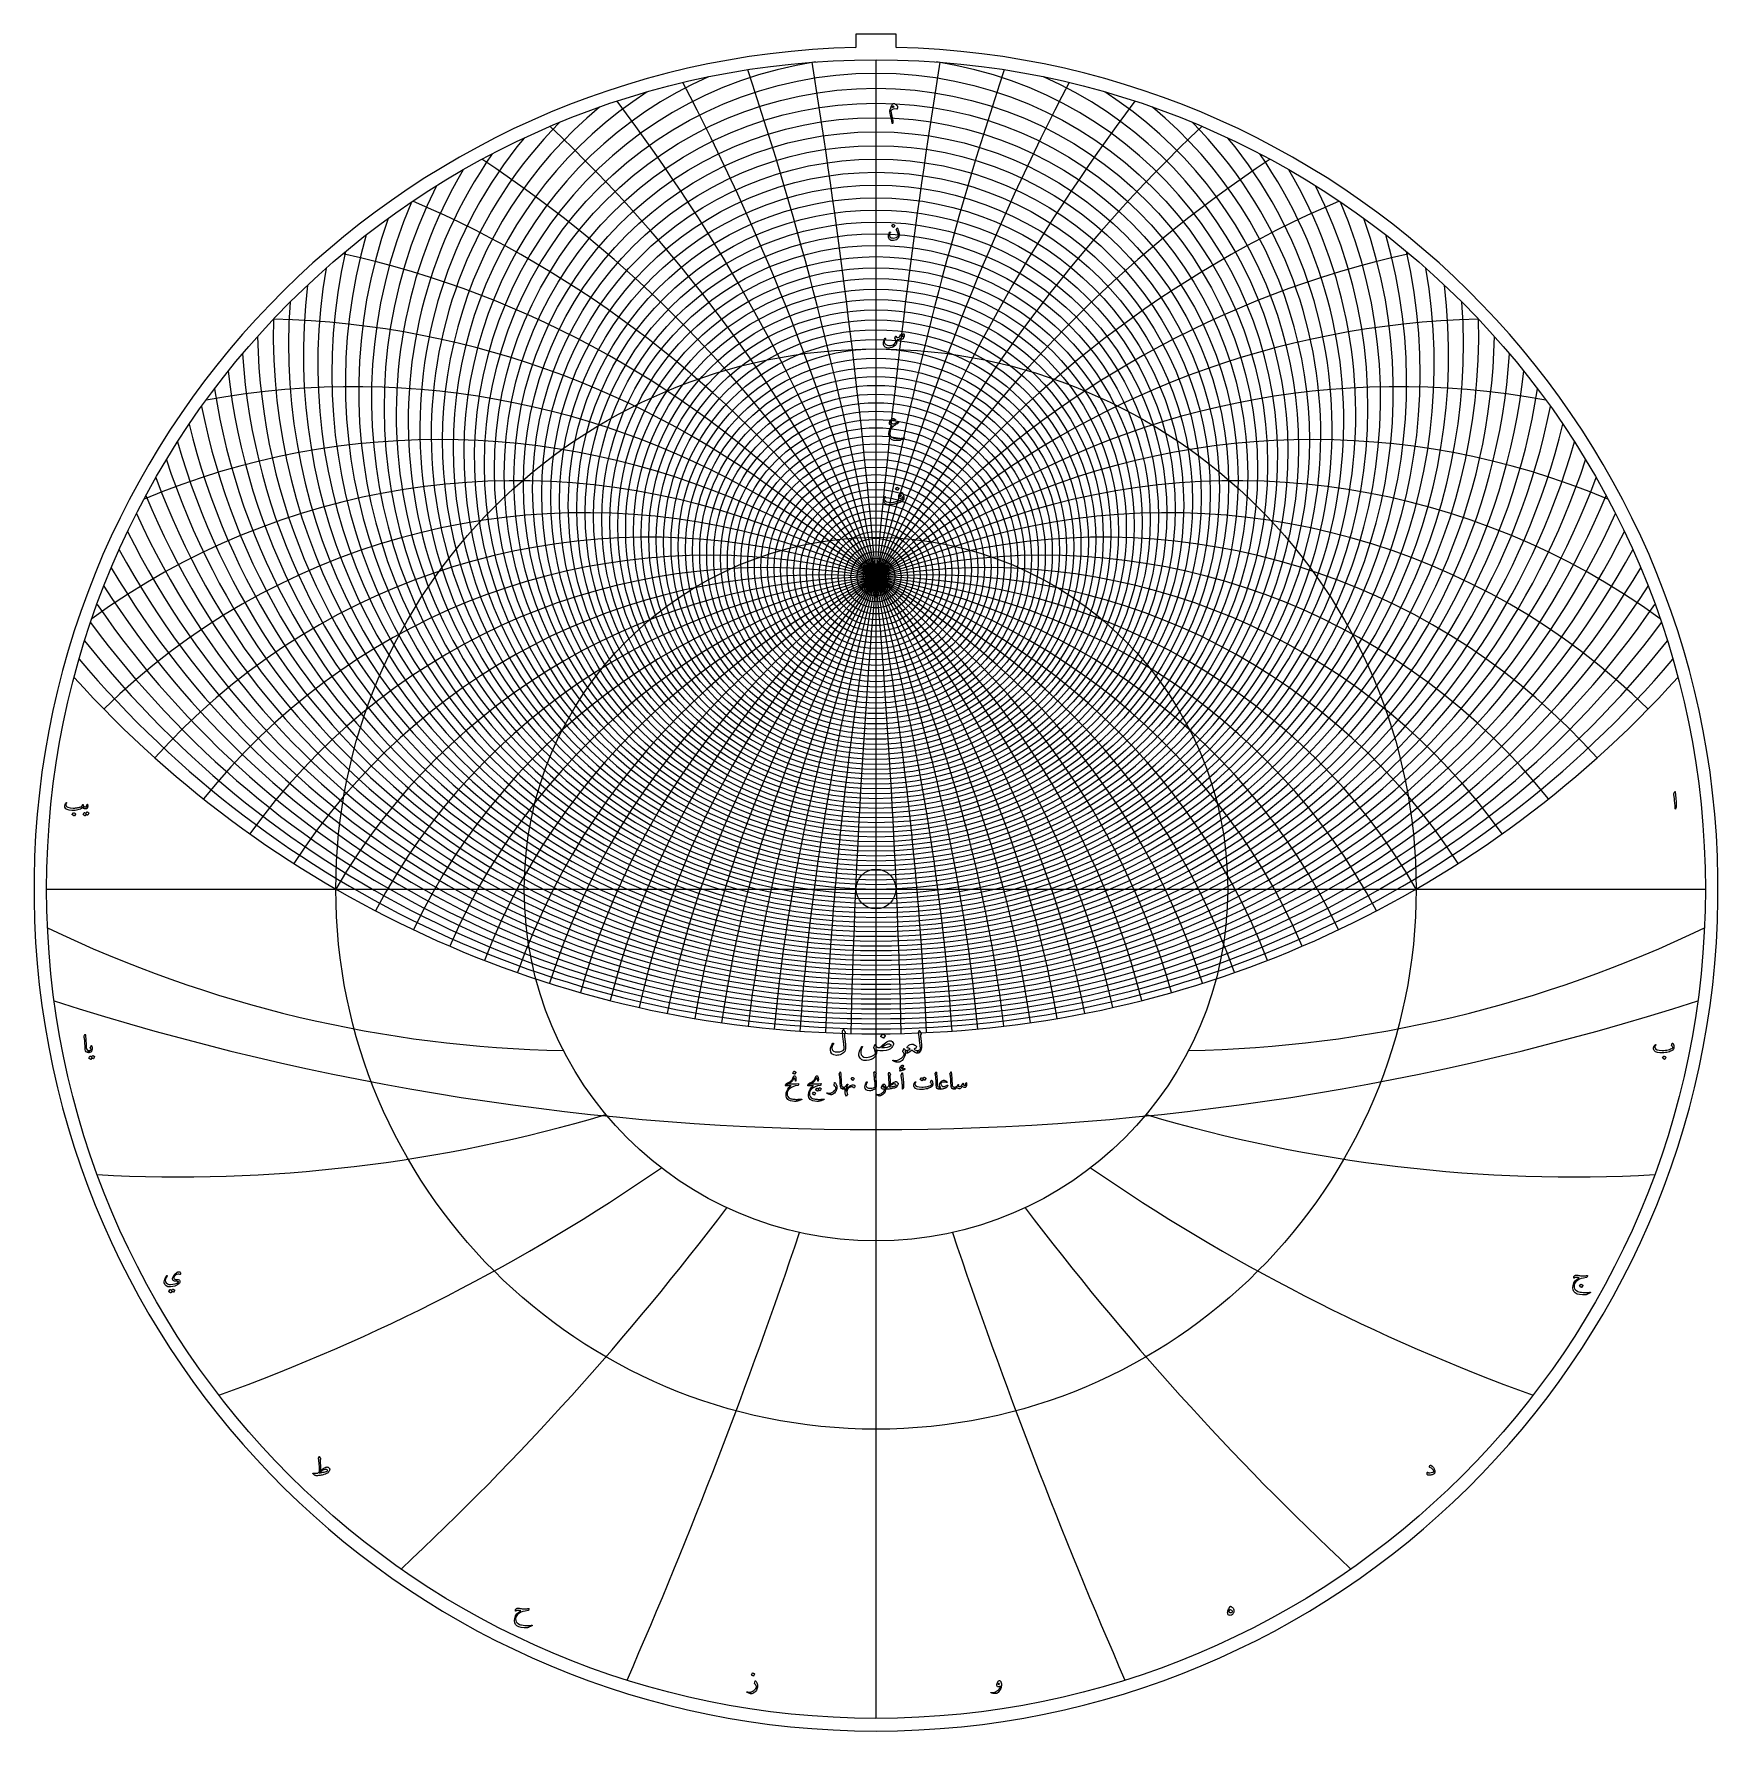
# Model space of a CAD drawing. Header units: millimetres. Extents: x -256 to 256, y -256 to 260.
import ezdxf

# ---------------------------------------------------------------- set-up
doc = ezdxf.new("R2010")
doc.units = ezdxf.units.MM
for name, color, linetype in [('CUT_INNER', 6, 'Continuous'), ('CUT_OUTER', 1, 'Continuous'), ('ENGRAVE', 7, 'Continuous'), ('ENGRAVE_FINE', 8, 'Continuous'), ('TEXT', 5, 'Continuous')]:
    doc.layers.add(name, color=color, linetype=linetype)

msp = doc.modelspace()

# ---------------------------------------------------------------- linework, layer by layer
at = {"layer": 'CUT_INNER'}
msp.add_circle((0, 0), 6.05, dxfattribs=at)
at = {"layer": 'CUT_OUTER'}
for points in [[(-6.28, 255.97), (-6, 255.98), (-6, 260.05)], [(-6, 260.05), (6, 260.05), (6, 255.98), (6.28, 255.97)]]:
    msp.add_lwpolyline(points, dxfattribs=at)
msp.add_arc((0, 0), 256.05, 91.4063, 88.5938, dxfattribs=at)
at = {"layer": 'ENGRAVE'}
for points in [[(0, -252.2), (0, 252.2)], [(-252.2, 0), (252.2, 0)], [(0, -252.2), (0, -106.97)]]:
    msp.add_lwpolyline(points, dxfattribs=at)
for centre, radius in [((0, 0), 252.2), ((0, 124.47), 110.1), ((0, 117.84), 96.22), ((0, 112.35), 83.39), ((0, 107.83), 71.42), ((0, 0), 164.25), ((0, 104.13), 60.12), ((0, 101.15), 49.36), ((0, 98.8), 39.02), ((0, 97.03), 29), ((0, 95.8), 19.21), ((0, 0), 106.97), ((0, 95.07), 9.57), ((0, 94.83), 2)]:
    msp.add_circle(centre, radius, dxfattribs=at)
for centre, radius, start, end in [((0, 132.5), 125.33, 113.9824, 66.0176), ((0, 142.24), 142.24, 145.1269, 34.8731), ((0, 154.18), 161.35, 163.8937, 16.1063), ((0, 168.93), 183.3, 178.6432, 1.3568), ((0, 187.46), 209.08, 191.2177, 348.7823), ((0, 211.16), 240.12, 202.3978, 337.6022), ((0, -94.83), 189.66, 30, 150), ((0, -94.83), 189.66, 30, 150), ((0, 242.26), 278.67, 212.599, 327.401), ((0, 284.49), 328.5, 222.0722, 317.9278), ((-88.06, 328.63), 377.8, 244.2948, 268.9415), ((88.06, 328.63), 377.8, 271.0585, 295.7052), ((-212.05, 367.28), 454.8, 266.8835, 286.6009), ((212.05, 367.28), 454.8, 253.3991, 273.1165), ((-398.98, 398.98), 587.67, 289.81232, 304.60036), ((398.98, 398.98), 587.67, 235.39964, 250.18768), ((-731.85, 422.53), 860.88, 313.02994, 322.88864), ((731.85, 422.53), 860.88, 217.11136, 226.97006), ((-1631.04, 437.03), 1696.54, 336.45896, 341.3883), ((1631.04, 437.03), 1696.54, 198.6117, 203.54104)]:
    msp.add_arc(centre, radius, start, end, dxfattribs=at)
at = {"layer": 'ENGRAVE_FINE'}
for centre, radius in [((0, 129.1), 119.05), ((0, 127.5), 116.01), ((0, 125.96), 113.03), ((0, 123.04), 107.23), ((0, 121.67), 104.4), ((0, 120.34), 101.63), ((0, 119.07), 98.9), ((0, 116.66), 93.57), ((0, 115.52), 90.97), ((0, 114.42), 88.41), ((0, 113.37), 85.88), ((0, 111.38), 80.94), ((0, 110.44), 78.51), ((0, 109.53), 76.12), ((0, 108.67), 73.75), ((0, 107.03), 69.11), ((0, 106.26), 66.83), ((0, 105.52), 64.57), ((0, 104.81), 62.33), ((0, 103.48), 57.93), ((0, 102.86), 55.76), ((0, 102.26), 53.61), ((0, 101.69), 51.47), ((0, 100.63), 47.26), ((0, 100.14), 45.18), ((0, 99.67), 43.11), ((0, 99.22), 41.06), ((0, 98.4), 36.99), ((0, 98.03), 34.98), ((0, 97.68), 32.98), ((0, 97.34), 30.98), ((0, 96.75), 27.03), ((0, 96.48), 25.06), ((0, 96.23), 23.1), ((0, 96.01), 21.15), ((0, 95.61), 17.27), ((0, 95.45), 15.34), ((0, 95.3), 13.41), ((0, 95.18), 11.49), ((0, 94.98), 7.65), ((0, 94.92), 5.74), ((0, 94.87), 3.82), ((0, 94.84), 1.91)]:
    msp.add_circle(centre, radius, dxfattribs=at)
for centre, radius, start, end in [((0, 130.77), 122.16, 98.6737, 81.3263), ((-1075.62, -94.83), 1092.21, 2.68582, 18.35815), ((-1075.62, -94.83), 1092.21, 2.68582, 18.35815), ((-2167.82, -94.83), 2176.1, 1.34054, 9.15629), ((-2167.82, -94.83), 2176.1, 1.34054, 9.15629), ((1075.62, -94.83), 1092.21, 161.64185, 177.31418), ((1075.62, -94.83), 1092.21, 161.64185, 177.31418), ((2167.82, -94.83), 2176.1, 170.84371, 178.65946), ((2167.82, -94.83), 2176.1, 170.84371, 178.65946), ((-707.82, -94.83), 732.79, 4.04068, 27.65271), ((-707.82, -94.83), 732.79, 4.04068, 27.65271), ((707.82, -94.83), 732.79, 152.34729, 175.95932), ((707.82, -94.83), 732.79, 152.34729, 175.95932), ((0, 136.17), 131.87, 129.5881, 50.4119), ((0, 134.3), 128.56, 122.7477, 57.2523), ((-521.09, -94.83), 554.53, 5.41, 37.0903), ((-521.09, -94.83), 554.53, 5.41, 37.0903), ((521.09, -94.83), 554.53, 142.9097, 174.59), ((521.09, -94.83), 554.53, 142.9097, 174.59), ((0, 138.11), 135.25, 135.3848, 44.6152), ((0, 140.14), 138.7, 140.5006, 39.4994), ((-406.73, -94.83), 448.77, 6.7991, 46.726), ((-406.73, -94.83), 448.77, 6.7991, 46.726), ((406.73, -94.83), 448.77, 133.274, 173.2009), ((406.73, -94.83), 448.77, 133.274, 173.2009), ((-328.5, -94.83), 379.32, 8.2132, 56.6216), ((-328.5, -94.83), 379.32, 8.2132, 56.6216), ((328.5, -94.83), 379.32, 123.3784, 171.7868), ((328.5, -94.83), 379.32, 123.3784, 171.7868), ((0, 144.44), 145.87, 149.3799, 30.6201), ((0, 146.72), 149.59, 153.3359, 26.6641), ((0, 149.11), 153.41, 157.0489, 22.9511), ((-270.86, -94.83), 330.66, 9.6582, 66.8476), ((-270.86, -94.83), 330.66, 9.6582, 66.8476), ((270.86, -94.83), 330.66, 113.1524, 170.3418), ((270.86, -94.83), 330.66, 113.1524, 170.3418), ((0, 151.59), 157.32, 160.5581, 19.4419), ((0, 156.88), 165.48, 167.0789, 12.9211), ((-226.03, -94.83), 295.06, 11.1404, 77.4843), ((-226.03, -94.83), 295.06, 11.1404, 77.4843), ((226.03, -94.83), 295.06, 102.5157, 168.8596), ((226.03, -94.83), 295.06, 102.5157, 168.8596), ((0, 159.69), 169.74, 170.1325, 9.8675), ((0, 162.64), 174.12, 173.0697, 6.9303), ((0, 165.72), 178.64, 175.903, 4.097), ((-189.66, -94.83), 268.22, 12.6665, 88.6231), ((-189.66, -94.83), 268.22, 12.6665, 88.6231), ((189.66, -94.83), 268.22, 91.3769, 167.3335), ((189.66, -94.83), 268.22, 91.3769, 167.3335), ((0, 172.3), 188.12, 181.299, 358.701), ((0, 175.82), 193.09, 183.8781, 356.1219), ((0, 179.52), 198.23, 186.3873, 353.6127), ((-159.14, -94.83), 247.58, 14.244, 100.3651), ((-159.14, -94.83), 247.58, 14.244, 100.3651), ((0, 183.39), 203.56, 188.8321, 351.1679), ((159.14, -94.83), 247.58, 79.6349, 165.756), ((159.14, -94.83), 247.58, 79.6349, 165.756), ((0, 191.72), 214.81, 193.5486, 346.4514), ((-132.8, -94.83), 231.53, 15.8814, 112.8152), ((-132.8, -94.83), 231.53, 15.8814, 112.8152), ((0, 196.21), 220.76, 195.8287, 344.1713), ((132.8, -94.83), 231.53, 67.1848, 164.1186), ((132.8, -94.83), 231.53, 67.1848, 164.1186), ((0, 200.94), 226.95, 198.0615, 341.9385), ((-109.5, -94.83), 219, 17.588, 126.0659), ((-109.5, -94.83), 219, 17.588, 126.0659), ((0, 205.91), 233.4, 200.2503, 339.7497), ((109.5, -94.83), 219, 53.9341, 162.412), ((109.5, -94.83), 219, 53.9341, 162.412), ((-88.44, -94.83), 209.27, 19.3743, 134.3771), ((-88.44, -94.83), 209.27, 19.3743, 134.3771), ((0, 216.69), 247.14, 204.5066, 335.4934), ((88.44, -94.83), 209.27, 45.6229, 160.6257), ((88.44, -94.83), 209.27, 45.6229, 160.6257), ((0, 222.55), 254.47, 206.5791, 333.4209), ((-69.03, -94.83), 201.83, 21.2526, 138.1192), ((-69.03, -94.83), 201.83, 21.2526, 138.1192), ((69.03, -94.83), 201.83, 41.8808, 158.7474), ((69.03, -94.83), 201.83, 41.8808, 158.7474), ((0, 228.74), 262.15, 208.6174, 331.3826), ((-50.82, -94.83), 196.35, 23.2367, 141.5018), ((-50.82, -94.83), 196.35, 23.2367, 141.5018), ((50.82, -94.83), 196.35, 38.4982, 156.7633), ((50.82, -94.83), 196.35, 38.4982, 156.7633), ((0, 235.3), 270.21, 210.6235, 329.3765), ((-33.44, -94.83), 192.59, 25.3429, 144.5804), ((-33.44, -94.83), 192.59, 25.3429, 144.5804), ((-16.59, -94.83), 190.38, 27.5899, 147.4006), ((-16.59, -94.83), 190.38, 27.5899, 147.4006), ((16.59, -94.83), 190.38, 32.5994, 152.4101), ((16.59, -94.83), 190.38, 32.5994, 152.4101), ((33.44, -94.83), 192.59, 35.4196, 154.6571), ((33.44, -94.83), 192.59, 35.4196, 154.6571), ((0, 249.66), 287.58, 214.5457, 325.4543), ((0, 257.53), 296.97, 216.4651, 323.5349), ((0, 265.93), 306.88, 218.3584, 321.6416), ((0, 274.89), 317.37, 220.2271, 319.7729), ((0, 744.8), 817.93, 252.21055, 287.78945)]:
    msp.add_arc(centre, radius, start, end, dxfattribs=at)
at = {"layer": 'TEXT'}
for points in [[(4.51, 237.44), (4.53, 237.55), (4.56, 237.67), (4.58, 237.78), (4.61, 237.9), (4.65, 238.01), (4.68, 238.12), (4.73, 238.23), (4.78, 238.34), (4.88, 238.53), (4.99, 238.68), (5.11, 238.79), (5.23, 238.85), (5.41, 238.88), (5.6, 238.85), (5.82, 238.74), (6.05, 238.57), (6.12, 238.52), (6.18, 238.46), (6.24, 238.4), (6.3, 238.34), (6.36, 238.28), (6.41, 238.21), (6.47, 238.15), (6.53, 238.08), (6.55, 238.04), (6.57, 238), (6.58, 237.96), (6.58, 237.92), (6.56, 237.78), (6.54, 237.64), (6.51, 237.53), (6.5, 237.43), (6.48, 237.34), (6.47, 237.28), (6.45, 237.23), (6.45, 237.21), (6.42, 237.17), (6.4, 237.15), (6.36, 237.14), (6.32, 237.15), (5.76, 237.23), (5.27, 237.18), (4.86, 237.01), (4.51, 236.71), (4.49, 236.68), (4.48, 236.64), (4.47, 236.6), (4.48, 236.57), (4.61, 236.08), (4.73, 235.57), (4.85, 235.04), (4.96, 234.49), (5.08, 233.75), (5.14, 233.22), (5.11, 232.9), (5.02, 232.78), (4.98, 232.79), (4.94, 232.82), (4.92, 232.88), (4.91, 232.97), (4.89, 233.15), (4.86, 233.33), (4.83, 233.52), (4.8, 233.72), (4.76, 233.93), (4.71, 234.14), (4.66, 234.36), (4.6, 234.59), (4.42, 235.34), (4.29, 235.94), (4.23, 236.38), (4.23, 236.67), (4.25, 236.8), (4.28, 236.92), (4.31, 237.04), (4.34, 237.14), (4.38, 237.23), (4.42, 237.31), (4.47, 237.38), (4.51, 237.44)], [(4.89, 237.71), (4.96, 237.73), (5.03, 237.76), (5.1, 237.78), (5.18, 237.8), (5.26, 237.82), (5.35, 237.84), (5.43, 237.85), (5.52, 237.87), (5.4, 237.96), (5.29, 238.02), (5.2, 238.05), (5.12, 238.05), (5.04, 238), (4.97, 237.93), (4.92, 237.83), (4.89, 237.71)], [(5.16, 202.12), (5.17, 202.13), (5.18, 202.14), (5.2, 202.14), (5.22, 202.14), (5.36, 202.08), (5.49, 202.01), (5.62, 201.93), (5.73, 201.83), (5.75, 201.82), (5.75, 201.8), (5.75, 201.79), (5.74, 201.78), (5.4, 201.22), (5.39, 201.21), (5.37, 201.21), (5.35, 201.21), (5.33, 201.23), (5.31, 201.25), (5.27, 201.27), (5.23, 201.3), (5.17, 201.33), (5.11, 201.38), (5.02, 201.43), (4.93, 201.48), (4.82, 201.55), (4.8, 201.56), (4.8, 201.57), (4.8, 201.58), (4.8, 201.59)], [(6.5, 201.03), (6.56, 200.91), (6.62, 200.78), (6.68, 200.65), (6.74, 200.51), (6.79, 200.37), (6.84, 200.21), (6.88, 200.05), (6.92, 199.89), (6.96, 199.72), (6.99, 199.56), (7.01, 199.39), (7.02, 199.23), (7.02, 199.07), (7.02, 198.91), (7, 198.75), (6.98, 198.59), (6.95, 198.42), (6.9, 198.27), (6.84, 198.12), (6.76, 197.99), (6.51, 197.7), (6.19, 197.47), (5.78, 197.32), (5.29, 197.23), (4.94, 197.22), (4.63, 197.27), (4.37, 197.37), (4.14, 197.53), (3.98, 197.73), (3.86, 197.97), (3.8, 198.24), (3.79, 198.55), (3.83, 198.87), (3.92, 199.18), (4.05, 199.48), (4.23, 199.76), (4.26, 199.8), (4.29, 199.82), (4.31, 199.82), (4.34, 199.81), (4.36, 199.79), (4.37, 199.75), (4.36, 199.71), (4.33, 199.66), (4.15, 199.3), (4.06, 198.98), (4.07, 198.69), (4.16, 198.44), (4.33, 198.23), (4.57, 198.09), (4.88, 198), (5.25, 197.97), (5.71, 198.02), (6.12, 198.14), (6.48, 198.33), (6.79, 198.6), (6.79, 198.61), (6.8, 198.63), (6.8, 198.65), (6.8, 198.67), (6.79, 198.85), (6.75, 199.06), (6.69, 199.3), (6.59, 199.58), (6.54, 199.71), (6.49, 199.84), (6.44, 199.96), (6.39, 200.07), (6.34, 200.16), (6.29, 200.25), (6.25, 200.33), (6.21, 200.4), (6.18, 200.43), (6.17, 200.46), (6.17, 200.49), (6.18, 200.52), (6.39, 201.06), (6.41, 201.09), (6.44, 201.09), (6.47, 201.08), (6.5, 201.03)], [(8.28, 168.84), (8.29, 168.87), (8.31, 168.89), (8.33, 168.9), (8.35, 168.91), (8.38, 168.9), (8.41, 168.89), (8.43, 168.87), (8.45, 168.85), (8.49, 168.76), (8.52, 168.65), (8.54, 168.51), (8.54, 168.36), (8.53, 168.1), (8.48, 167.86), (8.4, 167.63), (8.29, 167.41), (8.25, 167.36), (8.21, 167.32), (8.16, 167.29), (8.11, 167.27), (7.94, 167.26), (7.75, 167.29), (7.54, 167.37), (7.32, 167.49), (7.14, 167.23), (6.92, 167.07), (6.67, 166.98), (6.39, 166.98), (6.38, 166.83), (6.36, 166.68), (6.35, 166.54), (6.33, 166.41), (6.3, 166.28), (6.27, 166.15), (6.24, 166.03), (6.2, 165.91), (6.11, 165.7), (5.99, 165.5), (5.84, 165.32), (5.66, 165.16), (5.24, 164.87), (4.79, 164.68), (4.32, 164.56), (3.83, 164.53), (3.27, 164.61), (2.83, 164.81), (2.5, 165.13), (2.29, 165.57), (2.27, 165.73), (2.26, 165.92), (2.28, 166.13), (2.32, 166.38), (2.39, 166.65), (2.49, 166.93), (2.61, 167.23), (2.77, 167.53), (2.78, 167.55), (2.79, 167.56), (2.81, 167.57), (2.83, 167.57), (2.85, 167.57), (2.87, 167.56), (2.88, 167.56), (2.9, 167.54), (2.9, 167.52), (2.91, 167.5), (2.9, 167.48), (2.9, 167.46), (2.7, 167.06), (2.58, 166.73), (2.52, 166.47), (2.53, 166.28), (2.72, 165.87), (3, 165.56), (3.4, 165.38), (3.9, 165.3), (4.6, 165.34), (5.19, 165.52), (5.67, 165.83), (6.05, 166.27), (6.04, 166.56), (6, 166.87), (5.9, 167.2), (5.76, 167.54), (5.75, 167.57), (5.74, 167.6), (5.73, 167.63), (5.74, 167.65), (5.78, 167.73), (5.82, 167.81), (5.85, 167.88), (5.89, 167.95), (5.92, 168.01), (5.95, 168.06), (5.98, 168.11), (6, 168.15), (6.02, 168.16), (6.03, 168.17), (6.05, 168.17), (6.07, 168.15), (6.08, 168.14), (6.09, 168.13), (6.11, 168.11), (6.13, 168.08), (6.15, 168.05), (6.17, 168.01), (6.2, 167.97), (6.23, 167.92), (6.28, 167.83), (6.33, 167.76), (6.37, 167.72), (6.4, 167.7), (6.59, 167.69), (6.78, 167.72), (6.97, 167.8), (7.16, 167.93), (7.22, 168.01), (7.29, 168.15), (7.36, 168.35), (7.42, 168.6), (7.43, 168.62), (7.44, 168.64), (7.46, 168.66), (7.48, 168.67), (7.5, 168.68), (7.52, 168.68), (7.54, 168.68), (7.56, 168.67), (7.59, 168.62), (7.6, 168.54), (7.59, 168.41), (7.57, 168.25), (7.72, 168.16), (7.87, 168.1), (8.04, 168.07), (8.22, 168.07), (8.21, 168.13), (8.21, 168.17), (8.2, 168.2), (8.18, 168.23), (8.16, 168.25), (8.15, 168.27), (8.15, 168.29), (8.15, 168.31)], [(5.02, 143.1), (5.13, 143.13), (5.25, 143.13), (5.39, 143.1), (5.53, 143.03), (5.6, 142.99), (5.67, 142.94), (5.73, 142.9), (5.79, 142.85), (5.84, 142.81), (5.88, 142.76), (5.92, 142.72), (5.95, 142.68), (5.97, 142.63), (5.96, 142.61), (5.93, 142.6), (5.86, 142.6), (5.42, 142.63), (5.02, 142.54), (4.65, 142.32), (4.31, 141.98), (4.3, 141.96), (4.3, 141.93), (4.31, 141.91), (4.33, 141.88), (4.6, 141.69), (4.88, 141.55), (5.19, 141.49), (5.52, 141.49), (5.58, 141.5), (5.66, 141.53), (5.75, 141.58), (5.86, 141.64), (6.07, 141.76), (6.25, 141.87), (6.4, 141.96), (6.53, 142.04), (6.64, 142.11), (6.72, 142.16), (6.79, 142.2), (6.82, 142.22), (6.88, 142.24), (6.9, 142.22), (6.91, 142.17), (6.89, 142.09), (6.81, 141.89), (6.74, 141.74), (6.68, 141.63), (6.63, 141.59), (6.48, 141.52), (6.33, 141.43), (6.16, 141.34), (5.98, 141.23), (5.8, 141.12), (5.61, 140.99), (5.41, 140.85), (5.2, 140.7), (4.78, 140.33), (4.46, 139.89), (4.24, 139.39), (4.12, 138.82), (4.12, 138.51), (4.17, 138.23), (4.27, 137.96), (4.43, 137.72), (4.82, 137.39), (5.4, 137.17), (6.17, 137.05), (7.12, 137.04), (7.27, 137.05), (7.43, 137.06), (7.6, 137.07), (7.78, 137.09), (7.97, 137.12), (8.17, 137.15), (8.38, 137.18), (8.61, 137.22), (8.65, 137.22), (8.68, 137.22), (8.69, 137.21), (8.7, 137.2), (8.67, 137.12), (8.52, 137.01), (8.27, 136.86), (7.91, 136.67), (7.69, 136.57), (7.5, 136.49), (7.34, 136.44), (7.2, 136.42), (6.69, 136.38), (6.23, 136.38), (5.81, 136.4), (5.44, 136.46), (4.75, 136.72), (4.26, 137.14), (3.98, 137.71), (3.9, 138.43), (3.99, 139.19), (4.18, 139.86), (4.47, 140.44), (4.88, 140.93), (4.62, 141.05), (4.4, 141.17), (4.24, 141.29), (4.12, 141.41), (4.09, 141.46), (4.07, 141.52), (4.06, 141.57), (4.06, 141.64), (4.08, 141.81), (4.12, 141.97), (4.17, 142.12), (4.24, 142.26), (4.41, 142.55), (4.6, 142.78), (4.8, 142.97), (5.02, 143.1)], [(7.61, 120.62), (7.75, 120.63), (7.9, 120.57), (8.04, 120.45), (8.18, 120.26), (8.31, 120.02), (8.41, 119.72), (8.47, 119.39), (8.51, 119), (8.51, 118.86), (8.5, 118.73), (8.48, 118.61), (8.44, 118.5), (8.31, 118.28), (8.12, 118.07), (7.87, 117.87), (7.54, 117.68), (7.36, 117.59), (7.18, 117.51), (6.98, 117.43), (6.79, 117.35), (6.58, 117.29), (6.37, 117.22), (6.15, 117.17), (5.93, 117.11), (5.7, 117.06), (5.48, 117.02), (5.26, 116.99), (5.05, 116.96), (4.84, 116.93), (4.64, 116.91), (4.44, 116.9), (4.25, 116.9), (3.44, 116.97), (2.84, 117.18), (2.46, 117.54), (2.3, 118.04), (2.29, 118.16), (2.3, 118.29), (2.32, 118.44), (2.35, 118.61), (2.4, 118.79), (2.47, 118.97), (2.55, 119.14), (2.66, 119.3), (2.68, 119.32), (2.69, 119.34), (2.72, 119.34), (2.74, 119.35), (2.76, 119.34), (2.78, 119.33), (2.8, 119.32), (2.81, 119.3), (2.81, 119.27), (2.81, 119.25), (2.8, 119.23), (2.79, 119.21), (2.59, 118.82), (2.53, 118.49), (2.59, 118.22), (2.79, 118), (3.22, 117.78), (3.77, 117.65), (4.42, 117.6), (5.18, 117.66), (5.51, 117.7), (5.85, 117.77), (6.18, 117.85), (6.52, 117.95), (6.85, 118.06), (7.19, 118.19), (7.52, 118.34), (7.86, 118.5), (8.03, 118.6), (8.17, 118.71), (8.26, 118.83), (8.31, 118.96), (8.28, 119.04), (8.24, 119.12), (8.19, 119.19), (8.12, 119.26), (8.11, 119.26), (8.1, 119.26), (8.09, 119.25), (8.07, 119.22), (7.97, 119.06), (7.85, 118.93), (7.72, 118.85), (7.58, 118.8), (7.32, 118.8), (7.12, 118.88), (6.98, 119.03), (6.9, 119.27), (6.9, 119.48), (6.97, 119.73), (7.11, 120.03), (7.31, 120.38), (7.38, 120.46), (7.45, 120.53), (7.53, 120.58), (7.61, 120.62)], [(6.33, 122.17), (6.33, 122.18), (6.35, 122.19), (6.36, 122.19), (6.38, 122.19), (6.52, 122.13), (6.66, 122.06), (6.78, 121.98), (6.9, 121.88), (6.91, 121.87), (6.92, 121.85), (6.91, 121.84), (6.91, 121.82), (6.56, 121.27), (6.55, 121.26), (6.54, 121.25), (6.52, 121.26), (6.49, 121.28), (6.47, 121.29), (6.44, 121.31), (6.4, 121.34), (6.34, 121.38), (6.27, 121.42), (6.19, 121.47), (6.09, 121.53), (5.98, 121.6), (5.97, 121.61), (5.96, 121.62), (5.96, 121.63), (5.97, 121.64)], [(7.69, 119.59), (7.72, 119.63), (7.72, 119.66), (7.71, 119.69), (7.68, 119.72), (7.56, 119.8), (7.45, 119.82), (7.36, 119.78), (7.28, 119.68), (7.27, 119.65), (7.26, 119.62), (7.27, 119.6), (7.28, 119.58), (7.39, 119.52), (7.49, 119.5), (7.59, 119.52), (7.69, 119.59)], [(-241.08, 25.36), (-241.08, 25.35), (-241.07, 25.35), (-241.06, 25.35), (-241.06, 25.34), (-241.05, 25.34), (-241.04, 25.33), (-241.04, 25.33), (-241.03, 25.32), (-240.97, 25.25), (-240.94, 25.14), (-240.96, 25.01), (-241.01, 24.84), (-241.05, 24.74), (-241.1, 24.68), (-241.15, 24.65), (-241.2, 24.66), (-241.23, 24.67), (-241.25, 24.68), (-241.26, 24.68), (-241.28, 24.67), (-241.91, 24.32), (-242.67, 24.08), (-243.55, 23.94), (-244.56, 23.9), (-245.37, 23.97), (-245.99, 24.15), (-246.4, 24.45), (-246.62, 24.87), (-246.65, 25.07), (-246.66, 25.27), (-246.64, 25.46), (-246.6, 25.66), (-246.53, 25.84), (-246.46, 26), (-246.37, 26.14), (-246.26, 26.27), (-246.24, 26.29), (-246.22, 26.3), (-246.2, 26.3), (-246.18, 26.3), (-246.16, 26.29), (-246.14, 26.28), (-246.13, 26.27), (-246.12, 26.25), (-246.11, 26.23), (-246.11, 26.21), (-246.12, 26.19), (-246.14, 26.16), (-246.25, 25.99), (-246.33, 25.83), (-246.36, 25.67), (-246.36, 25.52), (-246.17, 25.14), (-245.74, 24.86), (-245.07, 24.7), (-244.16, 24.64), (-243.91, 24.64), (-243.66, 24.65), (-243.41, 24.67), (-243.16, 24.7), (-242.91, 24.74), (-242.66, 24.78), (-242.42, 24.83), (-242.18, 24.89), (-241.95, 24.95), (-241.76, 25.02), (-241.62, 25.08), (-241.51, 25.15), (-241.47, 25.18), (-241.43, 25.23), (-241.4, 25.28), (-241.37, 25.34), (-241.34, 25.4), (-241.31, 25.47), (-241.28, 25.55), (-241.25, 25.63), (-241.24, 25.65), (-241.23, 25.68), (-241.21, 25.69), (-241.18, 25.71), (-241.15, 25.71), (-241.12, 25.71), (-241.09, 25.7), (-241.07, 25.68), (-241.05, 25.66), (-241.04, 25.63), (-241.03, 25.59), (-241.04, 25.54)], [(-241.32, 24.74), (-241.4, 24.82), (-241.44, 24.92), (-241.45, 25.04), (-241.41, 25.18), (-241.33, 25.31), (-241.25, 25.38), (-241.18, 25.41), (-241.12, 25.39), (-240.83, 25.2), (-240.54, 25.06), (-240.25, 24.98), (-239.96, 24.96), (-239.95, 24.97), (-239.94, 24.97), (-239.94, 24.98), (-239.94, 24.99), (-239.95, 25.02), (-239.97, 25.06), (-240, 25.11), (-240.05, 25.17), (-240.06, 25.19), (-240.07, 25.21), (-240.07, 25.23), (-240.07, 25.25), (-239.88, 25.78), (-239.88, 25.8), (-239.86, 25.82), (-239.85, 25.83), (-239.84, 25.83), (-239.82, 25.83), (-239.81, 25.82), (-239.8, 25.81), (-239.79, 25.79), (-239.73, 25.62), (-239.7, 25.45), (-239.69, 25.27), (-239.7, 25.1), (-239.74, 24.89), (-239.79, 24.72), (-239.85, 24.59), (-239.93, 24.49), (-239.99, 24.44), (-240.04, 24.4), (-240.09, 24.38), (-240.14, 24.37), (-240.4, 24.36), (-240.68, 24.42), (-240.99, 24.55), (-241.32, 24.74)], [(242.83, 29.52), (242.9, 29.67), (242.96, 29.72), (243, 29.67), (243.04, 29.54), (243.21, 27.64), (243.32, 26.48), (243.34, 25.55), (243.28, 24.85), (243.14, 24.39), (243.12, 24.35), (243.1, 24.33), (243.08, 24.33), (243.06, 24.34), (243.04, 24.37), (243.04, 24.4), (243.03, 24.43), (243.03, 24.48), (243.03, 24.81), (243.01, 25.17), (242.98, 25.54), (242.93, 25.94), (242.92, 26.04), (242.89, 26.32), (242.84, 26.78), (242.77, 27.41), (242.6, 28.81), (242.6, 28.89), (242.6, 28.95), (242.61, 29.02), (242.63, 29.07)], [(-244.02, 23.21), (-244.01, 23.22), (-244, 23.22), (-243.98, 23.22), (-243.96, 23.22), (-243.81, 23.16), (-243.66, 23.09), (-243.53, 23), (-243.41, 22.9), (-243.39, 22.88), (-243.39, 22.87), (-243.39, 22.85), (-243.4, 22.83), (-243.76, 22.25), (-243.78, 22.23), (-243.79, 22.23), (-243.82, 22.24), (-243.84, 22.25), (-243.86, 22.27), (-243.9, 22.29), (-243.94, 22.32), (-244, 22.36), (-244.08, 22.41), (-244.16, 22.46), (-244.27, 22.53), (-244.38, 22.59), (-244.4, 22.61), (-244.41, 22.62), (-244.41, 22.63), (-244.4, 22.64)], [(-239.94, 23.42), (-239.93, 23.43), (-239.92, 23.44), (-239.9, 23.44), (-239.88, 23.44), (-239.8, 23.41), (-239.73, 23.38), (-239.66, 23.34), (-239.59, 23.31), (-239.52, 23.27), (-239.45, 23.22), (-239.39, 23.17), (-239.33, 23.12), (-239.31, 23.11), (-239.31, 23.09), (-239.31, 23.07), (-239.32, 23.05), (-239.69, 22.46), (-239.7, 22.46), (-239.72, 22.46), (-239.74, 22.46), (-239.76, 22.48), (-239.78, 22.49), (-239.8, 22.51), (-239.84, 22.54), (-239.89, 22.57), (-239.95, 22.6), (-240.02, 22.65), (-240.11, 22.69), (-240.2, 22.75), (-240.5, 22.29), (-240.51, 22.28), (-240.53, 22.28), (-240.55, 22.28), (-240.57, 22.3), (-240.59, 22.32), (-240.63, 22.34), (-240.68, 22.37), (-240.74, 22.41), (-240.81, 22.46), (-240.9, 22.51), (-241, 22.57), (-241.12, 22.64), (-241.13, 22.65), (-241.13, 22.66), (-241.13, 22.68), (-241.12, 22.69), (-240.74, 23.25), (-240.73, 23.26), (-240.72, 23.27), (-240.7, 23.27), (-240.68, 23.27), (-240.62, 23.25), (-240.55, 23.22), (-240.49, 23.2), (-240.43, 23.16), (-240.38, 23.13), (-240.32, 23.09), (-240.27, 23.05), (-240.22, 23.01)], [(-240.54, -44.2), (-240.52, -44.18), (-240.51, -44.16), (-240.5, -44.15), (-240.48, -44.15), (-240.47, -44.16), (-240.45, -44.19), (-240.43, -44.24), (-240.42, -44.32), (-240.36, -44.89), (-240.31, -45.43), (-240.27, -45.92), (-240.24, -46.37), (-240.22, -46.75), (-240.2, -47.09), (-240.18, -47.4), (-240.17, -47.66), (-240.16, -47.88), (-240.15, -48.07), (-240.14, -48.21), (-240.14, -48.32), (-240.07, -48.63), (-239.91, -48.86), (-239.68, -49.01), (-239.36, -49.08), (-239.27, -49.1), (-239.22, -49.15), (-239.19, -49.24), (-239.2, -49.36), (-239.24, -49.54), (-239.27, -49.67), (-239.32, -49.75), (-239.36, -49.77), (-239.81, -49.71), (-240.14, -49.54), (-240.35, -49.24), (-240.45, -48.83), (-240.46, -48.63), (-240.47, -48.43), (-240.49, -48.23), (-240.5, -48.04), (-240.5, -47.84), (-240.51, -47.64), (-240.52, -47.43), (-240.53, -47.23), (-240.54, -46.85), (-240.57, -46.51), (-240.59, -46.2), (-240.62, -45.93), (-240.66, -45.67), (-240.7, -45.4), (-240.75, -45.1), (-240.81, -44.8), (-240.82, -44.74), (-240.81, -44.69), (-240.8, -44.64), (-240.79, -44.6)], [(-9.99, -42.74), (-9.97, -42.71), (-9.95, -42.69), (-9.93, -42.67), (-9.9, -42.67), (-9.86, -42.67), (-9.84, -42.69), (-9.82, -42.72), (-9.8, -42.76), (-9.71, -42.98), (-9.61, -43.17), (-9.51, -43.33), (-9.4, -43.46), (-9.37, -43.51), (-9.36, -43.56), (-9.37, -43.63), (-9.41, -43.7), (-9.43, -43.73), (-9.46, -43.76), (-9.48, -43.79), (-9.5, -43.82), (-9.52, -43.85), (-9.53, -43.87), (-9.55, -43.9), (-9.57, -43.92), (-9.59, -43.96), (-9.61, -44), (-9.62, -44.05), (-9.62, -44.11), (-9.61, -44.28), (-9.6, -44.46), (-9.58, -44.66), (-9.56, -44.87), (-9.53, -45.1), (-9.5, -45.34), (-9.47, -45.6), (-9.44, -45.87), (-9.4, -46.15), (-9.37, -46.4), (-9.34, -46.64), (-9.32, -46.86), (-9.3, -47.07), (-9.28, -47.26), (-9.27, -47.44), (-9.26, -47.6), (-9.24, -48.09), (-9.28, -48.54), (-9.37, -48.97), (-9.52, -49.38), (-9.66, -49.61), (-9.87, -49.83), (-10.17, -50.03), (-10.53, -50.22), (-10.93, -50.37), (-11.31, -50.48), (-11.66, -50.54), (-11.99, -50.56), (-12.8, -50.44), (-13.39, -50.14), (-13.74, -49.63), (-13.86, -48.93), (-13.82, -48.41), (-13.68, -47.9), (-13.45, -47.4), (-13.13, -46.91), (-13.1, -46.88), (-13.08, -46.86), (-13.05, -46.86), (-13.02, -46.86), (-12.99, -46.87), (-12.97, -46.89), (-12.95, -46.91), (-12.94, -46.93), (-12.94, -46.96), (-12.94, -46.99), (-12.95, -47.02), (-12.96, -47.05), (-13.18, -47.49), (-13.34, -47.85), (-13.42, -48.16), (-13.44, -48.4), (-13.28, -48.92), (-12.93, -49.28), (-12.39, -49.48), (-11.67, -49.53), (-11.01, -49.46), (-10.46, -49.3), (-10, -49.04), (-9.64, -48.69), (-9.65, -48.52), (-9.66, -48.32), (-9.68, -48.1), (-9.71, -47.84), (-9.74, -47.56), (-9.77, -47.25), (-9.82, -46.9), (-9.87, -46.53), (-9.91, -46.15), (-9.96, -45.77), (-10, -45.4), (-10.04, -45.03), (-10.08, -44.67), (-10.11, -44.32), (-10.14, -43.97), (-10.17, -43.63), (-10.2, -43.3), (-10.2, -43.26), (-10.2, -43.23), (-10.19, -43.19), (-10.18, -43.16)], [(4.24, -46.13), (4.58, -46.18), (4.87, -46.34), (5.1, -46.61), (5.29, -46.99), (5.31, -47.13), (5.29, -47.29), (5.24, -47.47), (5.15, -47.66), (5.05, -47.85), (4.96, -48.01), (4.88, -48.13), (4.8, -48.22), (4.38, -48.57), (3.81, -48.84), (3.08, -49.04), (2.21, -49.15), (1.69, -49.18), (1.18, -49.17), (0.7, -49.12), (0.25, -49.04), (0.14, -49.75), (0, -50.32), (-0.17, -50.75), (-0.37, -51.04), (-0.9, -51.49), (-1.5, -51.83), (-2.18, -52.05), (-2.93, -52.15), (-3.71, -52.12), (-4.34, -51.89), (-4.81, -51.47), (-5.12, -50.87), (-5.15, -50.77), (-5.17, -50.67), (-5.19, -50.57), (-5.2, -50.46), (-5.21, -50.35), (-5.21, -50.24), (-5.2, -50.12), (-5.18, -50), (-5.15, -49.79), (-5.1, -49.59), (-5.05, -49.38), (-4.99, -49.18), (-4.92, -48.98), (-4.84, -48.78), (-4.75, -48.59), (-4.65, -48.41), (-4.61, -48.33), (-4.56, -48.26), (-4.52, -48.19), (-4.48, -48.13), (-4.44, -48.07), (-4.4, -48.01), (-4.37, -47.96), (-4.33, -47.9), (-4.31, -47.88), (-4.28, -47.86), (-4.25, -47.85), (-4.22, -47.86), (-4.19, -47.87), (-4.17, -47.88), (-4.16, -47.9), (-4.15, -47.92), (-4.14, -47.95), (-4.15, -47.98), (-4.15, -48.01), (-4.17, -48.04), (-4.24, -48.15), (-4.3, -48.27), (-4.37, -48.39), (-4.43, -48.53), (-4.55, -48.89), (-4.63, -49.23), (-4.66, -49.54), (-4.64, -49.84), (-4.46, -50.4), (-4.13, -50.81), (-3.65, -51.07), (-3.02, -51.17), (-2.42, -51.14), (-1.83, -51.02), (-1.26, -50.82), (-0.7, -50.54), (-0.53, -50.42), (-0.39, -50.27), (-0.27, -50.1), (-0.17, -49.91), (-0.16, -49.88), (-0.15, -49.85), (-0.15, -49.81), (-0.16, -49.76), (-0.24, -49.33), (-0.36, -48.95), (-0.49, -48.62), (-0.65, -48.35), (-0.69, -48.3), (-0.7, -48.26), (-0.71, -48.22), (-0.7, -48.19), (-0.4, -47.39), (-0.36, -47.33), (-0.32, -47.31), (-0.28, -47.32), (-0.24, -47.36), (0.12, -47.97), (0.31, -48.06), (0.56, -48.13), (0.86, -48.18), (1.21, -48.2), (1.64, -47.79), (2.06, -47.41), (2.48, -47.06), (2.91, -46.74), (3.31, -46.48), (3.67, -46.29), (3.98, -46.17), (4.24, -46.13)], [(1.98, -44.12), (1.99, -44.11), (2.01, -44.1), (2.03, -44.1), (2.06, -44.1), (2.24, -44.18), (2.42, -44.27), (2.59, -44.38), (2.74, -44.51), (2.76, -44.53), (2.77, -44.55), (2.76, -44.57), (2.75, -44.59), (2.3, -45.32), (2.28, -45.34), (2.26, -45.34), (2.23, -45.33), (2.2, -45.31), (2.17, -45.29), (2.13, -45.26), (2.07, -45.22), (2, -45.18), (1.91, -45.12), (1.8, -45.05), (1.67, -44.97), (1.52, -44.89), (1.5, -44.87), (1.5, -44.86), (1.5, -44.84), (1.5, -44.83)], [(12.93, -43.55), (13, -43.39), (13.05, -43.27), (13.09, -43.17), (13.11, -43.11), (13.12, -43.08), (13.15, -43.05), (13.17, -43.03), (13.2, -43.03), (13.24, -43.03), (13.27, -43.05), (13.29, -43.08), (13.31, -43.12), (13.39, -43.33), (13.49, -43.52), (13.6, -43.68), (13.73, -43.83), (13.76, -43.88), (13.77, -43.93), (13.76, -43.99), (13.72, -44.05), (13.5, -44.35), (13.52, -44.49), (13.53, -44.62), (13.55, -44.75), (13.56, -44.88), (13.58, -45), (13.59, -45.12), (13.61, -45.24), (13.62, -45.36), (13.75, -46.45), (13.84, -47.3), (13.87, -47.91), (13.84, -48.28), (13.66, -48.96), (13.42, -49.47), (13.13, -49.79), (12.78, -49.94), (12.77, -49.94), (12.76, -49.94), (12.75, -49.94), (12.74, -49.94), (12.68, -49.88), (12.65, -49.76), (12.63, -49.56), (12.63, -49.3), (12.64, -49.2), (12.67, -49.13), (12.72, -49.08), (12.78, -49.07), (13.02, -49.02), (13.23, -48.93), (13.39, -48.8), (13.51, -48.63), (13.51, -48.43), (13.49, -48.2), (13.47, -47.94), (13.44, -47.65), (13.41, -47.34), (13.37, -47), (13.32, -46.64), (13.27, -46.25), (13.23, -45.87), (13.18, -45.52), (13.14, -45.22), (13.11, -44.95), (13.08, -44.73), (13.05, -44.54), (13.03, -44.39), (13.02, -44.28), (12.92, -43.72), (12.92, -43.67), (12.92, -43.62), (12.93, -43.58), (12.93, -43.55)], [(-238.9, -48.14), (-238.68, -47.66), (-238.65, -47.61), (-238.61, -47.59), (-238.58, -47.6), (-238.54, -47.65), (-238.47, -47.8), (-238.42, -47.95), (-238.38, -48.11), (-238.35, -48.28), (-238.35, -48.45), (-238.36, -48.63), (-238.38, -48.82), (-238.42, -49.01), (-238.55, -49.35), (-238.75, -49.58), (-239.02, -49.73), (-239.36, -49.77), (-239.4, -49.75), (-239.44, -49.67), (-239.48, -49.55), (-239.52, -49.38), (-239.54, -49.29), (-239.53, -49.21), (-239.52, -49.15), (-239.49, -49.11), (-239.46, -49.09), (-239.43, -49.08), (-239.4, -49.08), (-239.36, -49.08), (-239.15, -49.07), (-238.96, -49.03), (-238.8, -48.95), (-238.67, -48.83), (-238.67, -48.82), (-238.66, -48.81), (-238.67, -48.79), (-238.67, -48.77), (-238.7, -48.67), (-238.75, -48.55), (-238.81, -48.44), (-238.88, -48.33), (-238.91, -48.28), (-238.92, -48.24), (-238.91, -48.19), (-238.9, -48.14)], [(-238.21, -50.65), (-238.2, -50.64), (-238.18, -50.63), (-238.17, -50.63), (-238.15, -50.63), (-238.07, -50.66), (-238, -50.69), (-237.92, -50.73), (-237.86, -50.76), (-237.79, -50.8), (-237.72, -50.85), (-237.66, -50.9), (-237.6, -50.95), (-237.58, -50.97), (-237.58, -50.98), (-237.58, -51), (-237.59, -51.02), (-237.96, -51.61), (-237.97, -51.62), (-237.99, -51.62), (-238.01, -51.61), (-238.03, -51.59), (-238.05, -51.58), (-238.07, -51.56), (-238.11, -51.53), (-238.16, -51.5), (-238.22, -51.47), (-238.29, -51.43), (-238.38, -51.38), (-238.47, -51.32), (-238.77, -51.78), (-238.78, -51.79), (-238.8, -51.8), (-238.82, -51.79), (-238.84, -51.77), (-238.86, -51.76), (-238.9, -51.73), (-238.95, -51.7), (-239.01, -51.66), (-239.08, -51.62), (-239.17, -51.56), (-239.27, -51.5), (-239.38, -51.43), (-239.4, -51.42), (-239.4, -51.41), (-239.4, -51.4), (-239.39, -51.38), (-239.01, -50.82), (-239, -50.81), (-238.99, -50.8), (-238.97, -50.8), (-238.95, -50.8), (-238.89, -50.82), (-238.82, -50.85), (-238.76, -50.88), (-238.7, -50.91), (-238.65, -50.94), (-238.59, -50.98), (-238.54, -51.02), (-238.49, -51.06)], [(4.72, -47.57), (4.42, -47.34), (4.11, -47.2), (3.79, -47.16), (3.45, -47.2), (3.08, -47.33), (2.67, -47.54), (2.19, -47.84), (1.67, -48.21), (2.63, -48.22), (3.45, -48.11), (4.15, -47.89), (4.72, -47.57)], [(8.14, -49.34), (8.44, -48.56), (8.48, -48.5), (8.51, -48.47), (8.54, -48.47), (8.57, -48.5), (8.65, -48.64), (8.73, -48.76), (8.81, -48.85), (8.88, -48.93), (8.96, -48.99), (9.05, -49.03), (9.14, -49.06), (9.25, -49.07), (9.35, -49.09), (9.42, -49.17), (9.46, -49.31), (9.48, -49.49), (9.46, -49.68), (9.42, -49.82), (9.35, -49.9), (9.25, -49.94), (9.17, -49.94), (9.09, -49.94), (9.01, -49.94), (8.93, -49.94), (8.91, -49.94), (8.9, -49.95), (8.89, -49.97), (8.88, -50), (8.83, -50.45), (8.7, -50.9), (8.5, -51.33), (8.22, -51.75), (7.91, -52.11), (7.61, -52.38), (7.33, -52.55), (7.05, -52.63), (6.79, -52.65), (6.55, -52.65), (6.34, -52.63), (6.14, -52.6), (6.05, -52.57), (5.94, -52.54), (5.83, -52.5), (5.72, -52.46), (5.6, -52.42), (5.47, -52.36), (5.34, -52.3), (5.2, -52.23), (5.17, -52.21), (5.14, -52.2), (5.12, -52.18), (5.11, -52.15), (5.11, -52.12), (5.11, -52.1), (5.12, -52.08), (5.13, -52.07), (5.15, -52.05), (5.18, -52.05), (5.2, -52.05), (5.23, -52.06), (5.54, -52.12), (5.82, -52.15), (6.09, -52.15), (6.33, -52.11), (6.58, -52.05), (6.82, -51.96), (7.05, -51.85), (7.28, -51.72), (7.5, -51.57), (7.72, -51.39), (7.93, -51.2), (8.14, -50.98), (8.3, -50.78), (8.43, -50.59), (8.52, -50.39), (8.58, -50.2), (8.56, -50.06), (8.49, -49.91), (8.36, -49.73), (8.18, -49.54), (8.15, -49.5), (8.13, -49.45), (8.13, -49.4), (8.14, -49.34)], [(12.78, -49.07), (12.92, -49.09), (13.02, -49.15), (13.07, -49.26), (13.07, -49.4), (13.02, -49.63), (12.96, -49.8), (12.88, -49.9), (12.78, -49.94), (12.33, -49.9), (11.89, -49.72), (11.44, -49.4), (10.99, -48.94), (10.42, -49.38), (9.94, -49.69), (9.55, -49.88), (9.24, -49.94), (9.13, -49.91), (9.05, -49.85), (8.98, -49.73), (8.94, -49.57), (8.92, -49.36), (8.97, -49.2), (9.07, -49.1), (9.24, -49.07), (9.39, -49.05), (9.53, -49.03), (9.68, -48.99), (9.82, -48.95), (9.96, -48.9), (10.1, -48.83), (10.24, -48.76), (10.38, -48.67), (10.21, -48.53), (10.01, -48.42), (9.77, -48.34), (9.5, -48.28), (9.47, -48.27), (9.46, -48.25), (9.45, -48.22), (9.45, -48.18), (9.5, -48.03), (9.6, -47.86), (9.75, -47.68), (9.95, -47.49), (10.38, -47.23), (10.84, -47.14), (11.32, -47.21), (11.82, -47.44), (12.04, -47.59), (12.18, -47.74), (12.27, -47.88), (12.29, -48.02), (12.23, -48.17), (12.1, -48.34), (11.89, -48.52), (11.61, -48.72), (11.81, -48.87), (12.07, -48.98), (12.4, -49.04), (12.78, -49.07)], [(242.28, -46.89), (242.34, -46.96), (242.38, -47.03), (242.43, -47.11), (242.47, -47.2), (242.5, -47.29), (242.53, -47.38), (242.56, -47.49), (242.58, -47.6), (242.61, -47.82), (242.61, -48.04), (242.6, -48.25), (242.56, -48.46), (242.51, -48.66), (242.44, -48.81), (242.35, -48.93), (242.25, -49.01), (241.93, -49.18), (241.59, -49.33), (241.24, -49.46), (240.86, -49.57), (240.46, -49.67), (240.05, -49.74), (239.61, -49.79), (239.16, -49.83), (238.3, -49.82), (237.6, -49.7), (237.06, -49.47), (236.66, -49.13), (236.5, -48.87), (236.43, -48.58), (236.44, -48.27), (236.54, -47.95), (236.57, -47.88), (236.61, -47.8), (236.66, -47.73), (236.71, -47.66), (236.76, -47.58), (236.82, -47.5), (236.89, -47.42), (236.96, -47.34), (236.98, -47.32), (237.01, -47.31), (237.03, -47.3), (237.06, -47.3), (237.08, -47.31), (237.09, -47.32), (237.1, -47.34), (237.11, -47.37), (237.12, -47.39), (237.11, -47.41), (237.11, -47.43), (237.09, -47.45), (237.02, -47.53), (236.96, -47.61), (236.91, -47.7), (236.86, -47.78), (236.83, -47.87), (236.82, -47.95), (236.81, -48.03), (236.83, -48.1), (237.07, -48.54), (237.52, -48.85), (238.19, -49.02), (239.07, -49.07), (239.56, -49.05), (240.02, -49.01), (240.46, -48.95), (240.87, -48.86), (241.26, -48.76), (241.64, -48.63), (241.99, -48.48), (242.31, -48.31), (242.28, -48.15), (242.21, -47.97), (242.1, -47.78), (241.94, -47.57), (241.94, -47.55), (241.94, -47.51), (241.95, -47.45), (241.96, -47.38), (241.96, -47.37), (241.96, -47.37), (241.97, -47.36), (241.97, -47.36), (241.99, -47.26), (242.03, -47.15), (242.08, -47.03), (242.14, -46.89), (242.16, -46.85), (242.2, -46.84), (242.24, -46.85), (242.28, -46.89)], [(239.58, -50.83), (239.59, -50.82), (239.61, -50.82), (239.62, -50.82), (239.64, -50.82), (239.79, -50.88), (239.94, -50.95), (240.07, -51.04), (240.19, -51.14), (240.21, -51.16), (240.21, -51.17), (240.21, -51.19), (240.2, -51.21), (239.84, -51.79), (239.82, -51.81), (239.81, -51.81), (239.79, -51.8), (239.76, -51.79), (239.74, -51.77), (239.7, -51.75), (239.66, -51.72), (239.6, -51.68), (239.52, -51.63), (239.44, -51.58), (239.33, -51.52), (239.22, -51.45), (239.2, -51.43), (239.19, -51.42), (239.19, -51.41), (239.2, -51.4)], [(-24.98, -55.41), (-24.97, -55.4), (-24.95, -55.39), (-24.94, -55.39), (-24.92, -55.39), (-24.78, -55.45), (-24.64, -55.52), (-24.52, -55.6), (-24.4, -55.7), (-24.39, -55.71), (-24.39, -55.73), (-24.39, -55.74), (-24.39, -55.76), (-24.74, -56.31), (-24.75, -56.32), (-24.76, -56.32), (-24.78, -56.32), (-24.81, -56.3), (-24.83, -56.29), (-24.86, -56.26), (-24.9, -56.23), (-24.96, -56.2), (-25.03, -56.15), (-25.11, -56.1), (-25.21, -56.05), (-25.32, -55.98), (-25.33, -55.97), (-25.34, -55.96), (-25.34, -55.95), (-25.33, -55.94)], [(-10.9, -55.66), (-10.89, -55.64), (-10.87, -55.62), (-10.86, -55.62), (-10.85, -55.62), (-10.83, -55.63), (-10.82, -55.66), (-10.8, -55.7), (-10.79, -55.77), (-10.73, -56.31), (-10.68, -56.81), (-10.65, -57.27), (-10.62, -57.69), (-10.6, -58.05), (-10.59, -58.37), (-10.57, -58.66), (-10.56, -58.91), (-10.55, -59.12), (-10.54, -59.29), (-10.53, -59.42), (-10.52, -59.52), (-10.46, -59.82), (-10.32, -60.03), (-10.1, -60.17), (-9.8, -60.23), (-9.72, -60.26), (-9.66, -60.31), (-9.64, -60.39), (-9.65, -60.5), (-9.68, -60.67), (-9.72, -60.79), (-9.76, -60.86), (-9.8, -60.89), (-10.22, -60.83), (-10.53, -60.67), (-10.73, -60.39), (-10.81, -60), (-10.83, -59.82), (-10.84, -59.63), (-10.85, -59.44), (-10.86, -59.26), (-10.87, -59.07), (-10.88, -58.88), (-10.89, -58.69), (-10.89, -58.51), (-10.91, -58.15), (-10.93, -57.82), (-10.95, -57.54), (-10.98, -57.28), (-11.02, -57.04), (-11.06, -56.78), (-11.1, -56.51), (-11.16, -56.22), (-11.16, -56.17), (-11.16, -56.12), (-11.15, -56.08), (-11.13, -56.04)], [(-0.46, -55.49), (-0.45, -55.46), (-0.44, -55.45), (-0.42, -55.44), (-0.39, -55.44), (-0.37, -55.44), (-0.35, -55.45), (-0.33, -55.47), (-0.32, -55.5), (-0.25, -55.67), (-0.18, -55.81), (-0.1, -55.93), (-0.02, -56.03), (0, -56.07), (0.01, -56.11), (0, -56.15), (-0.03, -56.21), (-0.05, -56.23), (-0.06, -56.25), (-0.08, -56.28), (-0.09, -56.3), (-0.11, -56.32), (-0.12, -56.34), (-0.13, -56.36), (-0.15, -56.37), (-0.16, -56.4), (-0.18, -56.43), (-0.19, -56.47), (-0.19, -56.52), (-0.18, -56.64), (-0.17, -56.78), (-0.15, -56.93), (-0.14, -57.09), (-0.12, -57.26), (-0.1, -57.44), (-0.08, -57.63), (-0.05, -57.84), (-0.02, -58.04), (0, -58.24), (0.02, -58.42), (0.04, -58.58), (0.06, -58.74), (0.07, -58.88), (0.08, -59.02), (0.09, -59.14), (0.1, -59.5), (0.07, -59.84), (0, -60.16), (-0.11, -60.47), (-0.21, -60.64), (-0.38, -60.81), (-0.59, -60.96), (-0.87, -61.1), (-1.17, -61.21), (-1.45, -61.29), (-1.71, -61.34), (-1.96, -61.35), (-2.57, -61.27), (-3.01, -61.04), (-3.28, -60.66), (-3.37, -60.13), (-3.34, -59.74), (-3.23, -59.36), (-3.06, -58.98), (-2.82, -58.62), (-2.8, -58.59), (-2.78, -58.58), (-2.76, -58.58), (-2.74, -58.58), (-2.71, -58.59), (-2.7, -58.6), (-2.68, -58.61), (-2.68, -58.63), (-2.67, -58.65), (-2.67, -58.68), (-2.68, -58.7), (-2.69, -58.72), (-2.86, -59.05), (-2.97, -59.32), (-3.04, -59.55), (-3.05, -59.73), (-2.93, -60.12), (-2.67, -60.39), (-2.26, -60.55), (-1.72, -60.58), (-1.23, -60.53), (-0.81, -60.41), (-0.47, -60.21), (-0.2, -59.95), (-0.21, -59.82), (-0.22, -59.68), (-0.23, -59.51), (-0.25, -59.32), (-0.27, -59.1), (-0.3, -58.87), (-0.33, -58.61), (-0.37, -58.33), (-0.41, -58.04), (-0.44, -57.76), (-0.47, -57.48), (-0.5, -57.21), (-0.53, -56.94), (-0.55, -56.67), (-0.58, -56.41), (-0.6, -56.15), (-0.62, -55.91), (-0.62, -55.88), (-0.62, -55.85), (-0.61, -55.83), (-0.6, -55.81)], [(3.96, -55.75), (3.98, -55.73), (4, -55.72), (4.01, -55.71), (4.02, -55.71), (4.04, -55.72), (4.05, -55.73), (4.06, -55.75), (4.07, -55.77), (4.12, -55.87), (4.16, -55.96), (4.2, -56.04), (4.24, -56.12), (4.28, -56.19), (4.32, -56.25), (4.35, -56.3), (4.38, -56.34), (4.41, -56.37), (4.42, -56.41), (4.41, -56.44), (4.38, -56.48), (4.24, -56.66), (4.22, -56.69), (4.21, -56.73), (4.2, -56.77), (4.2, -56.82), (4.23, -57.16), (4.25, -57.46), (4.26, -57.72), (4.28, -57.94), (4.28, -58.12), (4.29, -58.26), (4.3, -58.36), (4.3, -58.42), (4.3, -58.6), (4.29, -58.76), (4.28, -58.92), (4.27, -59.07), (4.26, -59.21), (4.24, -59.34), (4.22, -59.47), (4.2, -59.58), (4.7, -59.2), (5.12, -58.91), (5.48, -58.71), (5.78, -58.59), (5.91, -58.56), (6.03, -58.55), (6.13, -58.56), (6.22, -58.58), (6.35, -58.65), (6.47, -58.75), (6.58, -58.89), (6.69, -59.07), (6.71, -59.12), (6.72, -59.17), (6.71, -59.22), (6.7, -59.28), (6.63, -59.51), (6.54, -59.72), (6.44, -59.92), (6.33, -60.11), (6.22, -60.23), (6.06, -60.34), (5.86, -60.43), (5.62, -60.5), (5.29, -60.58), (4.96, -60.64), (4.64, -60.7), (4.31, -60.75), (4, -60.8), (3.68, -60.84), (3.37, -60.87), (3.06, -60.89), (3.02, -60.88), (2.99, -60.85), (2.96, -60.8), (2.93, -60.73), (2.91, -60.64), (2.9, -60.56), (2.89, -60.48), (2.9, -60.4), (2.92, -60.33), (2.96, -60.28), (3, -60.25), (3.06, -60.23), (3.13, -60.23), (3.2, -60.22), (3.27, -60.22), (3.33, -60.21), (3.39, -60.21), (3.44, -60.2), (3.49, -60.19), (3.53, -60.19), (3.94, -59.8), (3.94, -59.78), (3.95, -59.76), (3.95, -59.73), (3.96, -59.7), (3.96, -59.66), (3.96, -59.62), (3.97, -59.57), (3.97, -59.52), (3.97, -59.47), (3.98, -59.41), (3.98, -59.34), (3.98, -59.27), (3.98, -59.2), (3.98, -59.12), (3.98, -59.05), (3.98, -58.96), (3.98, -58.87), (3.97, -58.76), (3.97, -58.63), (3.96, -58.48), (3.95, -58.32), (3.94, -58.14), (3.93, -57.94), (3.92, -57.73), (3.89, -57.26), (3.86, -56.88), (3.83, -56.61), (3.81, -56.43), (3.79, -56.32), (3.78, -56.23), (3.77, -56.17), (3.77, -56.14), (3.8, -56.08), (3.82, -56.02), (3.84, -55.97), (3.86, -55.92), (3.89, -55.88), (3.91, -55.83), (3.94, -55.79), (3.96, -55.75)], [(8.56, -54.99), (8.47, -55.01), (8.38, -55.03), (8.3, -55.04), (8.23, -55.06), (8.16, -55.07), (8.1, -55.09), (8.05, -55.1), (8.01, -55.12), (7.96, -55.13), (7.91, -55.15), (7.85, -55.18), (7.77, -55.21), (7.69, -55.24), (7.6, -55.28), (7.5, -55.32), (7.4, -55.37), (7.35, -55.39), (7.31, -55.39), (7.28, -55.37), (7.26, -55.34), (7.24, -55.27), (7.29, -55.19), (7.38, -55.09), (7.54, -54.99), (7.42, -54.92), (7.33, -54.84), (7.27, -54.77), (7.24, -54.68), (7.23, -54.52), (7.27, -54.35), (7.35, -54.16), (7.48, -53.96), (7.64, -53.78), (7.8, -53.66), (7.96, -53.59), (8.13, -53.58), (8.22, -53.6), (8.29, -53.65), (8.32, -53.73), (8.32, -53.83), (8.31, -53.93), (8.28, -54.03), (8.24, -54.12), (8.19, -54.2), (8.15, -54.26), (8.1, -54.28), (8.06, -54.28), (8.02, -54.24), (7.98, -54.18), (7.93, -54.14), (7.87, -54.11), (7.8, -54.1), (7.73, -54.1), (7.67, -54.12), (7.62, -54.14), (7.58, -54.19), (7.55, -54.24), (7.54, -54.29), (7.55, -54.33), (7.58, -54.38), (7.72, -54.48), (7.88, -54.55), (8.07, -54.6), (8.3, -54.62), (8.32, -54.62), (8.34, -54.61), (8.36, -54.61), (8.39, -54.61), (8.41, -54.6), (8.45, -54.59), (8.48, -54.59), (8.51, -54.58), (8.55, -54.57), (8.59, -54.57), (8.62, -54.56), (8.64, -54.55), (8.67, -54.55), (8.69, -54.55), (8.71, -54.54), (8.72, -54.54), (8.75, -54.55), (8.78, -54.56), (8.8, -54.57), (8.81, -54.59), (8.82, -54.62), (8.82, -54.64), (8.82, -54.66), (8.82, -54.67), (8.75, -54.81), (8.68, -54.9), (8.62, -54.97), (8.56, -54.99)], [(7.9, -56.02), (7.97, -55.89), (8.03, -55.84), (8.07, -55.88), (8.1, -56.01), (8.27, -57.79), (8.37, -58.88), (8.39, -59.75), (8.33, -60.4), (8.2, -60.84), (8.18, -60.87), (8.16, -60.89), (8.14, -60.89), (8.12, -60.88), (8.11, -60.86), (8.1, -60.83), (8.09, -60.8), (8.09, -60.76), (8.09, -60.44), (8.08, -60.11), (8.05, -59.76), (8.01, -59.38), (8, -59.29), (7.97, -59.03), (7.92, -58.6), (7.85, -58.01), (7.69, -56.69), (7.69, -56.62), (7.69, -56.56), (7.7, -56.5), (7.72, -56.45)], [(18.27, -55.66), (18.28, -55.64), (18.3, -55.62), (18.31, -55.62), (18.32, -55.62), (18.34, -55.63), (18.35, -55.66), (18.37, -55.7), (18.38, -55.77), (18.44, -56.31), (18.49, -56.81), (18.52, -57.27), (18.55, -57.69), (18.57, -58.05), (18.59, -58.37), (18.6, -58.66), (18.61, -58.91), (18.62, -59.12), (18.63, -59.29), (18.64, -59.42), (18.65, -59.52), (18.71, -59.82), (18.85, -60.03), (19.07, -60.17), (19.37, -60.23), (19.45, -60.26), (19.51, -60.31), (19.53, -60.39), (19.52, -60.5), (19.49, -60.67), (19.45, -60.79), (19.41, -60.86), (19.37, -60.89), (18.95, -60.83), (18.64, -60.67), (18.44, -60.39), (18.36, -60), (18.34, -59.82), (18.33, -59.63), (18.32, -59.44), (18.31, -59.26), (18.3, -59.07), (18.29, -58.88), (18.28, -58.69), (18.28, -58.51), (18.26, -58.15), (18.24, -57.82), (18.22, -57.54), (18.19, -57.28), (18.15, -57.04), (18.11, -56.78), (18.07, -56.51), (18.01, -56.22), (18.01, -56.17), (18.01, -56.12), (18.02, -56.08), (18.04, -56.04)], [(22.76, -55.66), (22.78, -55.64), (22.79, -55.62), (22.8, -55.62), (22.81, -55.62), (22.83, -55.63), (22.84, -55.66), (22.86, -55.7), (22.87, -55.77), (22.93, -56.31), (22.98, -56.81), (23.02, -57.27), (23.04, -57.69), (23.06, -58.05), (23.08, -58.37), (23.09, -58.66), (23.11, -58.91), (23.12, -59.12), (23.13, -59.29), (23.13, -59.42), (23.14, -59.52), (23.2, -59.82), (23.35, -60.03), (23.57, -60.17), (23.86, -60.23), (23.95, -60.26), (24, -60.31), (24.02, -60.39), (24.02, -60.5), (23.98, -60.67), (23.95, -60.79), (23.91, -60.86), (23.86, -60.89), (23.44, -60.83), (23.14, -60.67), (22.94, -60.39), (22.85, -60), (22.83, -59.82), (22.82, -59.63), (22.81, -59.44), (22.8, -59.26), (22.79, -59.07), (22.78, -58.88), (22.78, -58.69), (22.77, -58.51), (22.75, -58.15), (22.74, -57.82), (22.71, -57.54), (22.68, -57.28), (22.65, -57.04), (22.61, -56.78), (22.56, -56.51), (22.51, -56.22), (22.5, -56.17), (22.5, -56.12), (22.51, -56.08), (22.53, -56.04)], [(-26.56, -59.2), (-25.63, -59.23), (-24.83, -59.23), (-24.15, -59.21), (-23.6, -59.15), (-23.58, -59.15), (-23.56, -59.15), (-23.55, -59.16), (-23.54, -59.16), (-23.53, -59.17), (-23.53, -59.19), (-23.53, -59.2), (-23.53, -59.22), (-23.54, -59.28), (-23.56, -59.34), (-23.57, -59.4), (-23.59, -59.45), (-23.6, -59.49), (-23.61, -59.53), (-23.62, -59.57), (-23.63, -59.6), (-23.66, -59.64), (-23.68, -59.67), (-23.71, -59.69), (-23.75, -59.7), (-24.59, -59.86), (-25.32, -60.09), (-25.94, -60.42), (-26.45, -60.83), (-26.71, -61.12), (-26.89, -61.44), (-27.01, -61.77), (-27.06, -62.11), (-27.01, -62.66), (-26.84, -63.1), (-26.53, -63.45), (-26.09, -63.69), (-25.86, -63.76), (-25.6, -63.82), (-25.33, -63.87), (-25.03, -63.91), (-24.71, -63.93), (-24.37, -63.94), (-24.01, -63.94), (-23.62, -63.93), (-23.49, -63.92), (-23.35, -63.91), (-23.22, -63.9), (-23.09, -63.89), (-22.96, -63.88), (-22.84, -63.87), (-22.72, -63.86), (-22.61, -63.84), (-22.57, -63.84), (-22.55, -63.85), (-22.53, -63.87), (-22.53, -63.9), (-22.53, -63.94), (-22.54, -63.96), (-22.55, -63.98), (-22.57, -63.99), (-22.78, -64.08), (-22.97, -64.16), (-23.16, -64.23), (-23.33, -64.29), (-23.49, -64.35), (-23.64, -64.39), (-23.78, -64.43), (-23.9, -64.47), (-24.02, -64.49), (-24.13, -64.51), (-24.25, -64.53), (-24.35, -64.55), (-24.46, -64.56), (-24.56, -64.57), (-24.67, -64.57), (-24.76, -64.57), (-25.44, -64.51), (-26.01, -64.4), (-26.46, -64.22), (-26.8, -63.99), (-27.05, -63.69), (-27.22, -63.34), (-27.32, -62.95), (-27.34, -62.5), (-27.27, -61.94), (-27.1, -61.41), (-26.83, -60.88), (-26.46, -60.38), (-26.32, -60.23), (-26.16, -60.08), (-25.97, -59.94), (-25.77, -59.81), (-27.53, -59.79), (-27.57, -59.77), (-27.59, -59.74), (-27.58, -59.69), (-27.55, -59.63), (-27.49, -59.54), (-27.44, -59.46), (-27.39, -59.39), (-27.35, -59.33), (-27.31, -59.27), (-27.28, -59.23), (-27.25, -59.2), (-27.23, -59.17), (-27.19, -59.17), (-27.06, -59.17), (-26.85, -59.18), (-26.56, -59.2)], [(-27.35, -59.32), (-27.31, -59.27), (-27.26, -59.22), (-27.2, -59.17), (-27.14, -59.12), (-27.07, -59.07), (-26.99, -59.02), (-26.91, -58.97), (-26.83, -58.92), (-26.44, -58.69), (-26.12, -58.49), (-25.88, -58.31), (-25.71, -58.17), (-25.58, -58.02), (-25.46, -57.87), (-25.37, -57.7), (-25.29, -57.53), (-25.26, -57.45), (-25.23, -57.37), (-25.2, -57.29), (-25.17, -57.22), (-25.14, -57.15), (-25.11, -57.09), (-25.08, -57.03), (-25.05, -56.98), (-25, -56.9), (-24.93, -56.84), (-24.86, -56.8), (-24.79, -56.79), (-24.71, -56.8), (-24.64, -56.84), (-24.57, -56.9), (-24.5, -56.98), (-24.42, -57.18), (-24.37, -57.46), (-24.34, -57.83), (-24.35, -58.29), (-24.36, -58.33), (-24.37, -58.36), (-24.39, -58.38), (-24.42, -58.38), (-24.46, -58.38), (-24.48, -58.36), (-24.5, -58.33), (-24.51, -58.28), (-24.57, -57.93), (-24.65, -57.68), (-24.75, -57.53), (-24.88, -57.48), (-24.91, -57.49), (-24.95, -57.51), (-24.98, -57.54), (-25.02, -57.58), (-25.03, -57.6), (-25.05, -57.63), (-25.07, -57.67), (-25.1, -57.71), (-25.13, -57.76), (-25.15, -57.81), (-25.19, -57.87), (-25.22, -57.94), (-25.43, -58.28), (-25.71, -58.6), (-26.07, -58.89), (-26.5, -59.16), (-26.5, -59.16), (-26.52, -59.17), (-26.54, -59.18), (-26.57, -59.2), (-26.61, -59.23), (-26.66, -59.26), (-26.72, -59.29), (-26.79, -59.33), (-26.93, -59.4), (-27.07, -59.42), (-27.21, -59.39), (-27.35, -59.32)], [(-19.75, -59.2), (-18.82, -59.23), (-18.01, -59.23), (-17.33, -59.21), (-16.78, -59.15), (-16.76, -59.15), (-16.75, -59.15), (-16.74, -59.16), (-16.73, -59.16), (-16.72, -59.17), (-16.71, -59.19), (-16.71, -59.2), (-16.72, -59.22), (-16.73, -59.28), (-16.74, -59.34), (-16.76, -59.4), (-16.77, -59.45), (-16.78, -59.49), (-16.79, -59.53), (-16.81, -59.57), (-16.82, -59.6), (-16.84, -59.64), (-16.87, -59.67), (-16.9, -59.69), (-16.93, -59.7), (-17.77, -59.86), (-18.5, -60.09), (-19.12, -60.42), (-19.63, -60.83), (-19.89, -61.12), (-20.08, -61.44), (-20.2, -61.77), (-20.24, -62.11), (-20.2, -62.66), (-20.02, -63.1), (-19.71, -63.45), (-19.27, -63.69), (-19.04, -63.76), (-18.79, -63.82), (-18.51, -63.87), (-18.22, -63.91), (-17.9, -63.93), (-17.56, -63.94), (-17.19, -63.94), (-16.81, -63.93), (-16.67, -63.92), (-16.54, -63.91), (-16.41, -63.9), (-16.28, -63.89), (-16.15, -63.88), (-16.03, -63.87), (-15.91, -63.86), (-15.79, -63.84), (-15.76, -63.84), (-15.73, -63.85), (-15.72, -63.87), (-15.71, -63.9), (-15.72, -63.94), (-15.72, -63.96), (-15.74, -63.98), (-15.76, -63.99), (-15.96, -64.08), (-16.16, -64.16), (-16.34, -64.23), (-16.51, -64.29), (-16.67, -64.35), (-16.82, -64.39), (-16.96, -64.43), (-17.09, -64.47), (-17.2, -64.49), (-17.32, -64.51), (-17.43, -64.53), (-17.54, -64.55), (-17.64, -64.56), (-17.75, -64.57), (-17.85, -64.57), (-17.95, -64.57), (-18.63, -64.51), (-19.19, -64.4), (-19.64, -64.22), (-19.98, -63.99), (-20.23, -63.69), (-20.4, -63.34), (-20.5, -62.95), (-20.53, -62.5), (-20.45, -61.94), (-20.28, -61.41), (-20.02, -60.88), (-19.65, -60.38), (-19.5, -60.23), (-19.34, -60.08), (-19.16, -59.94), (-18.96, -59.81), (-20.71, -59.79), (-20.76, -59.77), (-20.77, -59.74), (-20.77, -59.69), (-20.74, -59.63), (-20.68, -59.54), (-20.62, -59.46), (-20.58, -59.39), (-20.53, -59.33), (-20.5, -59.27), (-20.46, -59.23), (-20.44, -59.2), (-20.42, -59.17), (-20.37, -59.17), (-20.24, -59.17), (-20.04, -59.18), (-19.75, -59.2)], [(-20.53, -59.32), (-20.49, -59.27), (-20.44, -59.22), (-20.38, -59.17), (-20.32, -59.12), (-20.25, -59.07), (-20.18, -59.02), (-20.1, -58.97), (-20.01, -58.92), (-19.62, -58.69), (-19.31, -58.49), (-19.06, -58.31), (-18.89, -58.17), (-18.76, -58.02), (-18.65, -57.87), (-18.55, -57.7), (-18.48, -57.53), (-18.45, -57.45), (-18.41, -57.37), (-18.38, -57.29), (-18.35, -57.22), (-18.32, -57.15), (-18.29, -57.09), (-18.27, -57.03), (-18.24, -56.98), (-18.18, -56.9), (-18.12, -56.84), (-18.05, -56.8), (-17.97, -56.79), (-17.9, -56.8), (-17.82, -56.84), (-17.75, -56.9), (-17.69, -56.98), (-17.6, -57.18), (-17.55, -57.46), (-17.53, -57.83), (-17.54, -58.29), (-17.54, -58.33), (-17.55, -58.36), (-17.58, -58.38), (-17.61, -58.38), (-17.64, -58.38), (-17.67, -58.36), (-17.68, -58.33), (-17.7, -58.28), (-17.75, -57.93), (-17.83, -57.68), (-17.94, -57.53), (-18.07, -57.48), (-18.1, -57.49), (-18.13, -57.51), (-18.17, -57.54), (-18.2, -57.58), (-18.22, -57.6), (-18.24, -57.63), (-18.26, -57.67), (-18.28, -57.71), (-18.31, -57.76), (-18.34, -57.81), (-18.37, -57.87), (-18.41, -57.94), (-18.61, -58.28), (-18.9, -58.6), (-19.25, -58.89), (-19.68, -59.16), (-19.69, -59.16), (-19.7, -59.17), (-19.72, -59.18), (-19.76, -59.2), (-19.8, -59.23), (-19.85, -59.26), (-19.91, -59.29), (-19.97, -59.33), (-20.12, -59.4), (-20.26, -59.42), (-20.4, -59.39), (-20.53, -59.32)], [(-18.97, -61.74), (-18.96, -61.73), (-18.95, -61.72), (-18.93, -61.72), (-18.91, -61.72), (-18.77, -61.78), (-18.64, -61.85), (-18.52, -61.93), (-18.4, -62.03), (-18.39, -62.04), (-18.38, -62.06), (-18.38, -62.07), (-18.39, -62.08), (-18.73, -62.64), (-18.75, -62.65), (-18.76, -62.65), (-18.78, -62.65), (-18.81, -62.63), (-18.83, -62.61), (-18.86, -62.59), (-18.9, -62.56), (-18.96, -62.53), (-19.03, -62.48), (-19.11, -62.43), (-19.2, -62.38), (-19.31, -62.31), (-19.33, -62.3), (-19.34, -62.29), (-19.34, -62.28), (-19.33, -62.27)], [(-17.23, -60.41), (-17.22, -60.4), (-17.21, -60.39), (-17.19, -60.39), (-17.17, -60.39), (-17.1, -60.42), (-17.03, -60.45), (-16.96, -60.48), (-16.9, -60.52), (-16.84, -60.56), (-16.78, -60.6), (-16.72, -60.64), (-16.66, -60.69), (-16.65, -60.71), (-16.64, -60.72), (-16.64, -60.74), (-16.65, -60.76), (-17, -61.31), (-17.01, -61.32), (-17.02, -61.32), (-17.04, -61.31), (-17.06, -61.29), (-17.08, -61.28), (-17.11, -61.26), (-17.14, -61.24), (-17.19, -61.21), (-17.24, -61.18), (-17.31, -61.14), (-17.39, -61.09), (-17.48, -61.04), (-17.75, -61.47), (-17.77, -61.48), (-17.78, -61.48), (-17.8, -61.48), (-17.83, -61.46), (-17.85, -61.45), (-17.88, -61.42), (-17.92, -61.4), (-17.98, -61.36), (-18.05, -61.32), (-18.13, -61.26), (-18.22, -61.21), (-18.33, -61.14), (-18.35, -61.13), (-18.35, -61.12), (-18.35, -61.11), (-18.34, -61.1), (-17.99, -60.57), (-17.98, -60.56), (-17.96, -60.55), (-17.95, -60.55), (-17.93, -60.55), (-17.87, -60.57), (-17.81, -60.6), (-17.75, -60.62), (-17.7, -60.65), (-17.64, -60.68), (-17.59, -60.72), (-17.54, -60.75), (-17.49, -60.79)], [(-12.57, -58.86), (-12.57, -58.85), (-12.56, -58.84), (-12.56, -58.83), (-12.55, -58.83), (-12.53, -58.82), (-12.5, -58.83), (-12.47, -58.85), (-12.44, -58.88), (-12.31, -59.04), (-12.19, -59.22), (-12.1, -59.43), (-12.02, -59.66), (-11.96, -59.91), (-11.92, -60.15), (-11.91, -60.4), (-11.92, -60.63), (-11.98, -60.95), (-12.09, -61.25), (-12.24, -61.53), (-12.43, -61.81), (-12.65, -62.06), (-12.91, -62.26), (-13.2, -62.42), (-13.53, -62.53), (-13.62, -62.55), (-13.7, -62.55), (-13.79, -62.54), (-13.88, -62.52), (-14.08, -62.45), (-14.26, -62.38), (-14.42, -62.32), (-14.56, -62.27), (-14.69, -62.22), (-14.79, -62.17), (-14.87, -62.13), (-14.93, -62.1), (-14.94, -62.09), (-14.95, -62.08), (-14.96, -62.07), (-14.96, -62.06), (-14.96, -62.04), (-14.95, -62.03), (-14.95, -62.02), (-14.94, -62), (-14.92, -62), (-14.91, -61.99), (-14.89, -61.99), (-14.87, -62), (-14.75, -62.03), (-14.63, -62.06), (-14.52, -62.08), (-14.41, -62.1), (-14.3, -62.11), (-14.2, -62.11), (-14.11, -62.11), (-14.02, -62.1), (-13.92, -62.08), (-13.83, -62.06), (-13.73, -62.03), (-13.63, -61.99), (-13.52, -61.95), (-13.41, -61.89), (-13.3, -61.83), (-13.19, -61.76), (-12.87, -61.53), (-12.59, -61.28), (-12.36, -61), (-12.18, -60.71), (-12.17, -60.69), (-12.16, -60.66), (-12.16, -60.63), (-12.16, -60.6), (-12.24, -60.39), (-12.36, -60.17), (-12.52, -59.92), (-12.73, -59.65), (-12.74, -59.63), (-12.75, -59.61), (-12.75, -59.6), (-12.75, -59.59)], [(-8.64, -60.83), (-8.72, -61), (-8.78, -61.18), (-8.81, -61.37), (-8.83, -61.57), (-8.82, -61.78), (-8.79, -61.99), (-8.75, -62.21), (-8.68, -62.44), (-8.67, -62.47), (-8.67, -62.5), (-8.67, -62.52), (-8.68, -62.53), (-8.94, -62.9), (-8.97, -62.93), (-8.99, -62.95), (-9.01, -62.95), (-9.02, -62.94), (-9.27, -62.52), (-9.39, -61.99), (-9.39, -61.37), (-9.25, -60.65), (-9.38, -60.76), (-9.51, -60.83), (-9.65, -60.87), (-9.8, -60.89), (-9.83, -60.88), (-9.86, -60.85), (-9.88, -60.8), (-9.91, -60.73), (-9.92, -60.69), (-9.93, -60.65), (-9.94, -60.61), (-9.94, -60.57), (-9.95, -60.53), (-9.95, -60.49), (-9.95, -60.45), (-9.96, -60.41), (-9.95, -60.33), (-9.93, -60.28), (-9.87, -60.25), (-9.8, -60.23), (-9.5, -60.17), (-9.22, -60.01), (-8.96, -59.75), (-8.72, -59.39), (-8.68, -59.35), (-8.65, -59.32), (-8.61, -59.31), (-8.58, -59.33), (-8.55, -59.35), (-8.54, -59.38), (-8.54, -59.4), (-8.55, -59.44), (-8.61, -59.55), (-8.68, -59.66), (-8.74, -59.78), (-8.79, -59.9), (-8.85, -60.02), (-8.9, -60.14), (-8.95, -60.27), (-9, -60.39), (-9.11, -60.74), (-9.17, -61.03), (-9.18, -61.28), (-9.15, -61.49), (-9.14, -61.5), (-9.14, -61.5), (-9.14, -61.5), (-9.14, -61.5), (-9.14, -61.5), (-9.14, -61.5), (-9.13, -61.5), (-9.13, -61.49), (-9.09, -61.39), (-9.04, -61.28), (-8.99, -61.18), (-8.95, -61.09), (-8.9, -60.99), (-8.84, -60.9), (-8.79, -60.8), (-8.73, -60.71), (-8.69, -60.65), (-8.65, -60.61), (-8.62, -60.6), (-8.59, -60.61), (-8.58, -60.64), (-8.58, -60.68), (-8.6, -60.75), (-8.64, -60.83)], [(-6.81, -60.44), (-6.9, -60.29), (-7.02, -60.19), (-7.17, -60.14), (-7.35, -60.13), (-7.45, -60.15), (-7.55, -60.16), (-7.65, -60.18), (-7.75, -60.21), (-7.85, -60.24), (-7.95, -60.27), (-8.04, -60.32), (-8.14, -60.36), (-8.3, -60.47), (-8.45, -60.63), (-8.6, -60.82), (-8.73, -61.06), (-8.77, -61.12), (-8.81, -61.15), (-8.84, -61.16), (-8.87, -61.14), (-8.89, -61.11), (-8.91, -61.08), (-8.9, -61.04), (-8.88, -61), (-8.86, -60.94), (-8.83, -60.89), (-8.81, -60.84), (-8.79, -60.8), (-8.77, -60.77), (-8.76, -60.74), (-8.74, -60.72), (-8.73, -60.7), (-8.62, -60.54), (-8.52, -60.39), (-8.4, -60.25), (-8.29, -60.13), (-8.17, -60.02), (-8.05, -59.92), (-7.93, -59.84), (-7.8, -59.76), (-7.48, -59.62), (-7.18, -59.54), (-6.9, -59.53), (-6.65, -59.6), (-6.54, -59.65), (-6.46, -59.72), (-6.41, -59.81), (-6.39, -59.91), (-6.41, -60.05), (-6.45, -60.18), (-6.51, -60.3), (-6.61, -60.42), (-6.68, -60.47), (-6.73, -60.49), (-6.77, -60.48), (-6.81, -60.44)], [(-7.21, -57.27), (-7.2, -57.26), (-7.19, -57.26), (-7.17, -57.26), (-7.15, -57.26), (-7.01, -57.32), (-6.88, -57.39), (-6.75, -57.47), (-6.63, -57.56), (-6.62, -57.58), (-6.62, -57.59), (-6.62, -57.61), (-6.63, -57.62), (-6.97, -58.17), (-6.98, -58.19), (-7, -58.19), (-7.02, -58.18), (-7.04, -58.17), (-7.06, -58.15), (-7.09, -58.13), (-7.14, -58.1), (-7.19, -58.06), (-7.26, -58.02), (-7.34, -57.97), (-7.44, -57.91), (-7.55, -57.85), (-7.56, -57.84), (-7.57, -57.82), (-7.57, -57.81), (-7.56, -57.8)], [(2.91, -60.97), (2.74, -61.56), (2.46, -62.06), (2.05, -62.47), (1.54, -62.77), (1.47, -62.81), (1.4, -62.83), (1.33, -62.86), (1.26, -62.88), (1.19, -62.9), (1.12, -62.91), (1.06, -62.92), (0.99, -62.93), (0.84, -62.9), (0.63, -62.82), (0.37, -62.68), (0.07, -62.48), (0.03, -62.46), (0.01, -62.43), (0.01, -62.4), (0.01, -62.38), (0.03, -62.36), (0.05, -62.35), (0.08, -62.35), (0.12, -62.36), (0.44, -62.46), (0.8, -62.46), (1.2, -62.36), (1.63, -62.15), (1.99, -61.91), (2.29, -61.62), (2.52, -61.29), (2.69, -60.92), (2.69, -60.91), (2.69, -60.9), (2.68, -60.89), (2.67, -60.89), (2.42, -60.87), (2.21, -60.84), (2.03, -60.8), (1.89, -60.74), (1.79, -60.65), (1.72, -60.53), (1.69, -60.37), (1.71, -60.18), (1.71, -60.15), (1.71, -60.12), (1.72, -60.1), (1.73, -60.07), (1.74, -60.04), (1.74, -60.01), (1.75, -59.98), (1.76, -59.95), (1.85, -59.74), (1.95, -59.57), (2.07, -59.44), (2.21, -59.33), (2.36, -59.28), (2.49, -59.28), (2.61, -59.34), (2.71, -59.45), (2.81, -59.61), (2.88, -59.79), (2.93, -60), (2.95, -60.23), (2.97, -60.23), (2.98, -60.23), (3, -60.23), (3.01, -60.23), (3.02, -60.23), (3.03, -60.23), (3.05, -60.23), (3.06, -60.23), (3.11, -60.24), (3.15, -60.27), (3.18, -60.32), (3.19, -60.39), (3.2, -60.47), (3.2, -60.56), (3.19, -60.64), (3.17, -60.72), (3.15, -60.79), (3.12, -60.85), (3.09, -60.88), (3.06, -60.89), (2.92, -60.89), (2.92, -60.9), (2.92, -60.92), (2.92, -60.94), (2.91, -60.97)], [(2.56, -60.15), (2.49, -60.02), (2.4, -59.93), (2.31, -59.87), (2.21, -59.86), (2.16, -59.87), (2.1, -59.9), (2.06, -59.93), (2.02, -59.97), (2, -60), (2, -60.02), (2.01, -60.05), (2.03, -60.07), (2.11, -60.14), (2.22, -60.18), (2.36, -60.21), (2.53, -60.21), (2.55, -60.21), (2.56, -60.2), (2.57, -60.18), (2.56, -60.15)], [(5.52, -59.25), (5.49, -59.25), (5.45, -59.25), (5.41, -59.26), (5.37, -59.27), (5.01, -59.41), (4.66, -59.6), (4.32, -59.86), (3.98, -60.16), (4.32, -60.13), (4.64, -60.09), (4.95, -60.05), (5.23, -60), (5.5, -59.95), (5.76, -59.89), (5.99, -59.82), (6.21, -59.75), (6.23, -59.74), (6.24, -59.73), (6.24, -59.71), (6.23, -59.7), (6.08, -59.51), (5.91, -59.37), (5.72, -59.28), (5.52, -59.25)], [(16.95, -58.19), (17, -58.25), (17.04, -58.32), (17.08, -58.39), (17.12, -58.47), (17.15, -58.56), (17.18, -58.65), (17.2, -58.75), (17.22, -58.85), (17.25, -59.05), (17.26, -59.26), (17.24, -59.46), (17.21, -59.66), (17.16, -59.84), (17.09, -59.98), (17.01, -60.09), (16.92, -60.17), (16.62, -60.33), (16.3, -60.47), (15.97, -60.59), (15.61, -60.7), (15.24, -60.79), (14.85, -60.86), (14.44, -60.91), (14.02, -60.94), (13.22, -60.93), (12.56, -60.82), (12.05, -60.6), (11.68, -60.28), (11.53, -60.04), (11.46, -59.77), (11.47, -59.48), (11.56, -59.17), (11.59, -59.11), (11.63, -59.04), (11.67, -58.97), (11.72, -58.9), (11.77, -58.83), (11.83, -58.76), (11.89, -58.68), (11.95, -58.61), (11.98, -58.59), (12, -58.57), (12.02, -58.57), (12.05, -58.57), (12.07, -58.58), (12.08, -58.59), (12.09, -58.61), (12.1, -58.63), (12.1, -58.65), (12.1, -58.67), (12.09, -58.69), (12.08, -58.71), (12.02, -58.78), (11.96, -58.86), (11.91, -58.94), (11.87, -59.02), (11.84, -59.1), (11.82, -59.18), (11.82, -59.25), (11.83, -59.32), (12.06, -59.73), (12.48, -60.02), (13.11, -60.18), (13.94, -60.23), (14.39, -60.21), (14.82, -60.17), (15.23, -60.11), (15.62, -60.03), (15.99, -59.94), (16.34, -59.82), (16.67, -59.68), (16.98, -59.52), (16.95, -59.37), (16.88, -59.2), (16.77, -59.02), (16.63, -58.82), (16.62, -58.8), (16.62, -58.76), (16.63, -58.71), (16.64, -58.64), (16.65, -58.64), (16.65, -58.63), (16.65, -58.63), (16.65, -58.62), (16.67, -58.53), (16.71, -58.43), (16.75, -58.31), (16.81, -58.19), (16.83, -58.15), (16.87, -58.14), (16.9, -58.15), (16.95, -58.19)], [(14.58, -57.22), (14.59, -57.21), (14.6, -57.21), (14.62, -57.21), (14.64, -57.21), (14.71, -57.23), (14.78, -57.26), (14.85, -57.3), (14.91, -57.33), (14.97, -57.37), (15.04, -57.41), (15.1, -57.46), (15.15, -57.5), (15.17, -57.52), (15.17, -57.54), (15.17, -57.55), (15.16, -57.57), (14.81, -58.12), (14.8, -58.13), (14.79, -58.13), (14.77, -58.12), (14.75, -58.11), (14.73, -58.09), (14.71, -58.08), (14.67, -58.05), (14.62, -58.02), (14.57, -57.99), (14.5, -57.95), (14.42, -57.9), (14.33, -57.85), (14.06, -58.28), (14.05, -58.29), (14.03, -58.3), (14.01, -58.29), (13.99, -58.27), (13.97, -58.26), (13.93, -58.24), (13.89, -58.21), (13.83, -58.17), (13.77, -58.13), (13.68, -58.08), (13.59, -58.02), (13.48, -57.95), (13.47, -57.94), (13.46, -57.93), (13.46, -57.92), (13.47, -57.91), (13.83, -57.38), (13.84, -57.37), (13.85, -57.37), (13.86, -57.37), (13.88, -57.37), (13.95, -57.39), (14, -57.41), (14.06, -57.44), (14.12, -57.46), (14.17, -57.5), (14.22, -57.53), (14.27, -57.57), (14.32, -57.61)], [(21.82, -59.7), (21.62, -60.14), (21.6, -60.18), (21.57, -60.22), (21.55, -60.24), (21.53, -60.26), (21.41, -60.34), (21.29, -60.41), (21.16, -60.48), (21.03, -60.54), (20.88, -60.6), (20.73, -60.66), (20.57, -60.71), (20.4, -60.76), (20.09, -60.83), (19.81, -60.88), (19.57, -60.9), (19.37, -60.89), (19.29, -60.85), (19.24, -60.78), (19.22, -60.68), (19.22, -60.54), (19.24, -60.41), (19.26, -60.32), (19.3, -60.26), (19.34, -60.23), (19.35, -60.23), (19.36, -60.23), (19.36, -60.23), (19.37, -60.23), (19.43, -60.24), (19.48, -60.24), (19.53, -60.24), (19.58, -60.23), (19.49, -60.1), (19.43, -59.96), (19.38, -59.8), (19.35, -59.63), (19.35, -59.33), (19.4, -59.05), (19.51, -58.81), (19.68, -58.61), (19.89, -58.42), (20.1, -58.27), (20.31, -58.17), (20.51, -58.11), (20.73, -58.11), (20.98, -58.19), (21.25, -58.35), (21.56, -58.59), (21.59, -58.63), (21.61, -58.67), (21.61, -58.71), (21.59, -58.76), (21.56, -58.8), (21.52, -58.81), (21.48, -58.82), (21.43, -58.8), (21.09, -58.71), (20.75, -58.67), (20.41, -58.7), (20.06, -58.79), (19.92, -58.85), (19.82, -58.91), (19.75, -58.98), (19.71, -59.06), (19.7, -59.16), (19.72, -59.28), (19.79, -59.43), (19.89, -59.61), (20.02, -59.79), (20.14, -59.93), (20.25, -60.02), (20.36, -60.06), (20.59, -60.08), (20.82, -60.06), (21.05, -59.98), (21.28, -59.86), (21.49, -59.71), (21.6, -59.64), (21.69, -59.6), (21.75, -59.59), (21.8, -59.61), (21.81, -59.63), (21.82, -59.66), (21.82, -59.68), (21.82, -59.7)], [(27.38, -58.82), (27.4, -58.81), (27.42, -58.81), (27.44, -58.83), (27.46, -58.86), (27.49, -58.92), (27.51, -59), (27.52, -59.1), (27.53, -59.23), (27.53, -59.37), (27.52, -59.51), (27.51, -59.64), (27.48, -59.78), (27.4, -60.03), (27.31, -60.22), (27.21, -60.33), (27.1, -60.37), (26.85, -60.36), (26.61, -60.29), (26.39, -60.17), (26.19, -60), (26.06, -60.27), (25.9, -60.48), (25.71, -60.63), (25.5, -60.72), (25.27, -60.74), (25.05, -60.68), (24.82, -60.55), (24.59, -60.34), (24.4, -60.58), (24.22, -60.75), (24.04, -60.85), (23.86, -60.89), (23.83, -60.87), (23.8, -60.81), (23.76, -60.71), (23.73, -60.57), (23.72, -60.43), (23.74, -60.33), (23.79, -60.26), (23.86, -60.23), (24.2, -60.16), (24.49, -60.01), (24.74, -59.79), (24.95, -59.5), (24.96, -59.48), (24.98, -59.47), (24.99, -59.47), (25, -59.46), (25.02, -59.47), (25.04, -59.47), (25.05, -59.48), (25.06, -59.49), (25.07, -59.53), (25.05, -59.6), (25.01, -59.69), (24.95, -59.81), (25.03, -59.91), (25.16, -59.97), (25.33, -60.02), (25.54, -60.04), (25.81, -59.98), (26.04, -59.8), (26.24, -59.49), (26.4, -59.06), (26.41, -59.04), (26.42, -59.02), (26.43, -59.01), (26.45, -59.01), (26.47, -59.01), (26.49, -59.01), (26.5, -59.02), (26.51, -59.04), (26.52, -59.05), (26.53, -59.07), (26.53, -59.09), (26.53, -59.11), (26.46, -59.41), (26.54, -59.49), (26.64, -59.56), (26.76, -59.61), (26.9, -59.66), (27.03, -59.69), (27.13, -59.7), (27.2, -59.68), (27.24, -59.64), (27.25, -59.57), (27.25, -59.48), (27.22, -59.36), (27.17, -59.22), (27.18, -59.18), (27.22, -59.1), (27.29, -58.98), (27.38, -58.82)], [(-211.73, -117.2), (-211.98, -117.11), (-212.26, -117.11), (-212.57, -117.19), (-212.91, -117.34), (-213.12, -117.49), (-213.3, -117.67), (-213.44, -117.88), (-213.55, -118.12), (-213.56, -118.17), (-213.56, -118.22), (-213.55, -118.27), (-213.53, -118.32), (-213.41, -118.49), (-213.2, -118.61), (-212.91, -118.69), (-212.54, -118.74), (-212.17, -118.78), (-211.91, -118.85), (-211.74, -118.95), (-211.67, -119.09), (-211.67, -119.37), (-211.72, -119.62), (-211.84, -119.84), (-212.02, -120.03), (-212.6, -120.42), (-213.21, -120.71), (-213.86, -120.9), (-214.55, -120.98), (-215.31, -120.93), (-215.87, -120.7), (-216.24, -120.3), (-216.43, -119.73), (-216.44, -119.41), (-216.39, -119.07), (-216.29, -118.7), (-216.13, -118.3), (-216.08, -118.19), (-216.02, -118.09), (-215.96, -117.99), (-215.91, -117.89), (-215.84, -117.79), (-215.78, -117.7), (-215.71, -117.61), (-215.65, -117.52), (-215.61, -117.49), (-215.58, -117.47), (-215.55, -117.48), (-215.52, -117.51), (-215.51, -117.54), (-215.5, -117.58), (-215.51, -117.61), (-215.53, -117.65), (-215.85, -118.16), (-216.04, -118.62), (-216.1, -119.03), (-216.03, -119.4), (-215.8, -119.78), (-215.46, -120.05), (-215.02, -120.2), (-214.48, -120.25), (-213.78, -120.19), (-213.15, -120.05), (-212.58, -119.82), (-212.09, -119.5), (-212.06, -119.47), (-212.05, -119.44), (-212.06, -119.42), (-212.08, -119.39), (-212.19, -119.34), (-212.37, -119.3), (-212.63, -119.26), (-212.96, -119.23), (-213.3, -119.19), (-213.56, -119.11), (-213.74, -119), (-213.83, -118.85), (-213.88, -118.67), (-213.89, -118.48), (-213.87, -118.28), (-213.82, -118.08), (-213.65, -117.68), (-213.41, -117.31), (-213.1, -116.97), (-212.73, -116.66), (-212.63, -116.59), (-212.53, -116.53), (-212.44, -116.47), (-212.35, -116.43), (-212.26, -116.4), (-212.18, -116.37), (-212.1, -116.35), (-212.02, -116.35), (-211.73, -116.37), (-211.55, -116.5), (-211.48, -116.73), (-211.53, -117.07), (-211.56, -117.16), (-211.61, -117.21), (-211.66, -117.22), (-211.73, -117.2)], [(216.31, -117.68), (216.12, -118.1), (216.1, -118.12), (216.09, -118.14), (216.06, -118.16), (216.04, -118.17), (215.18, -118.3), (214.46, -118.47), (213.88, -118.66), (213.44, -118.89), (212.83, -119.39), (212.43, -119.94), (212.26, -120.54), (212.31, -121.19), (212.44, -121.54), (212.67, -121.85), (213, -122.12), (213.42, -122.35), (213.72, -122.46), (214.08, -122.54), (214.52, -122.6), (215.04, -122.65), (215.31, -122.66), (215.58, -122.67), (215.85, -122.67), (216.11, -122.67), (216.36, -122.67), (216.61, -122.66), (216.86, -122.64), (217.1, -122.62), (217.15, -122.62), (217.2, -122.62), (217.23, -122.64), (217.25, -122.66), (217.26, -122.68), (217.27, -122.7), (217.26, -122.73), (217.25, -122.76), (217.24, -122.77), (217.23, -122.78), (217.22, -122.79), (217.21, -122.8), (217.2, -122.8), (217.18, -122.81), (217.17, -122.82), (217.15, -122.83), (216.93, -122.9), (216.73, -122.97), (216.56, -123.05), (216.42, -123.13), (216.32, -123.19), (216.24, -123.23), (216.16, -123.27), (216.09, -123.31), (216.04, -123.33), (215.99, -123.35), (215.95, -123.36), (215.92, -123.37), (214.86, -123.41), (213.96, -123.33), (213.22, -123.14), (212.64, -122.83), (212.22, -122.41), (211.97, -121.89), (211.89, -121.26), (211.99, -120.53), (212.24, -119.79), (212.64, -119.16), (213.18, -118.64), (213.86, -118.23), (213.38, -118.13), (212.96, -118.11), (212.6, -118.16), (212.3, -118.28), (212.27, -118.29), (212.25, -118.3), (212.22, -118.3), (212.2, -118.3), (212.19, -118.29), (212.18, -118.28), (212.17, -118.26), (212.17, -118.24), (212.18, -118.15), (212.19, -118.05), (212.22, -117.96), (212.24, -117.86), (212.34, -117.68), (212.5, -117.55), (212.71, -117.46), (212.99, -117.42), (213.16, -117.42), (213.38, -117.44), (213.64, -117.48), (213.94, -117.54), (214.25, -117.59), (214.54, -117.63), (214.81, -117.65), (215.05, -117.65), (215.16, -117.65), (215.28, -117.64), (215.41, -117.63), (215.55, -117.62), (215.69, -117.6), (215.84, -117.59), (216, -117.56), (216.16, -117.54), (216.25, -117.54), (216.31, -117.56), (216.33, -117.6), (216.31, -117.68)], [(-213.9, -121.66), (-213.89, -121.65), (-213.87, -121.65), (-213.86, -121.65), (-213.83, -121.65), (-213.76, -121.68), (-213.68, -121.71), (-213.61, -121.74), (-213.54, -121.78), (-213.48, -121.82), (-213.41, -121.87), (-213.35, -121.91), (-213.28, -121.97), (-213.27, -121.98), (-213.27, -122), (-213.27, -122.02), (-213.28, -122.04), (-213.65, -122.62), (-213.66, -122.63), (-213.67, -122.63), (-213.69, -122.62), (-213.72, -122.61), (-213.73, -122.59), (-213.76, -122.58), (-213.8, -122.55), (-213.85, -122.52), (-213.91, -122.48), (-213.98, -122.44), (-214.06, -122.39), (-214.16, -122.34), (-214.45, -122.79), (-214.47, -122.81), (-214.48, -122.81), (-214.51, -122.8), (-214.53, -122.79), (-214.55, -122.77), (-214.59, -122.75), (-214.63, -122.72), (-214.69, -122.68), (-214.77, -122.63), (-214.85, -122.58), (-214.96, -122.52), (-215.07, -122.45), (-215.08, -122.43), (-215.09, -122.42), (-215.09, -122.41), (-215.08, -122.4), (-214.7, -121.83), (-214.69, -121.83), (-214.68, -121.82), (-214.66, -121.82), (-214.64, -121.82), (-214.57, -121.84), (-214.51, -121.86), (-214.45, -121.89), (-214.39, -121.92), (-214.33, -121.96), (-214.28, -121.99), (-214.23, -122.03), (-214.17, -122.07)], [(214.31, -120.19), (214.32, -120.18), (214.33, -120.17), (214.35, -120.17), (214.37, -120.17), (214.52, -120.23), (214.66, -120.31), (214.8, -120.39), (214.92, -120.5), (214.93, -120.51), (214.94, -120.53), (214.94, -120.54), (214.93, -120.56), (214.57, -121.15), (214.55, -121.16), (214.53, -121.16), (214.51, -121.16), (214.49, -121.14), (214.47, -121.12), (214.43, -121.1), (214.39, -121.07), (214.33, -121.03), (214.25, -120.98), (214.17, -120.93), (214.06, -120.87), (213.95, -120.8), (213.93, -120.79), (213.92, -120.77), (213.92, -120.76), (213.93, -120.75)], [(-169.52, -173), (-169.48, -172.92), (-169.45, -172.84), (-169.42, -172.78), (-169.4, -172.72), (-169.38, -172.68), (-169.36, -172.64), (-169.35, -172.62), (-169.34, -172.61), (-169.33, -172.59), (-169.31, -172.58), (-169.29, -172.57), (-169.27, -172.57), (-169.26, -172.57), (-169.24, -172.58), (-169.23, -172.59), (-169.22, -172.61), (-169.18, -172.71), (-169.14, -172.8), (-169.11, -172.87), (-169.08, -172.94), (-169.06, -172.97), (-169.04, -173), (-169.02, -173.03), (-169, -173.06), (-168.97, -173.1), (-168.94, -173.14), (-168.91, -173.18), (-168.87, -173.22), (-168.85, -173.26), (-168.84, -173.3), (-168.85, -173.34), (-168.87, -173.38), (-169.02, -173.57), (-169.04, -173.6), (-169.05, -173.64), (-169.06, -173.67), (-169.06, -173.7), (-168.98, -174.56), (-168.93, -175.25), (-168.91, -175.78), (-168.92, -176.14), (-168.92, -176.28), (-168.93, -176.41), (-168.94, -176.52), (-168.95, -176.62), (-168.96, -176.71), (-168.97, -176.79), (-168.98, -176.85), (-168.99, -176.91), (-168.76, -176.73), (-168.55, -176.57), (-168.35, -176.43), (-168.17, -176.31), (-168.01, -176.2), (-167.86, -176.11), (-167.73, -176.03), (-167.62, -175.97), (-167.43, -175.89), (-167.25, -175.82), (-167.08, -175.77), (-166.92, -175.74), (-166.84, -175.74), (-166.75, -175.75), (-166.66, -175.79), (-166.56, -175.84), (-166.38, -175.97), (-166.24, -176.1), (-166.15, -176.23), (-166.11, -176.34), (-166.12, -176.48), (-166.15, -176.63), (-166.21, -176.79), (-166.29, -176.97), (-166.39, -177.15), (-166.48, -177.3), (-166.56, -177.42), (-166.63, -177.51), (-166.78, -177.62), (-167.04, -177.74), (-167.41, -177.89), (-167.89, -178.04), (-168.15, -178.12), (-168.42, -178.19), (-168.7, -178.25), (-168.97, -178.3), (-169.26, -178.34), (-169.54, -178.37), (-169.83, -178.4), (-170.12, -178.42), (-170.22, -178.4), (-170.32, -178.37), (-170.42, -178.34), (-170.51, -178.31), (-170.59, -178.27), (-170.68, -178.23), (-170.75, -178.19), (-170.83, -178.14), (-170.96, -178.04), (-171.07, -177.95), (-171.16, -177.85), (-171.22, -177.75), (-171.26, -177.67), (-171.27, -177.62), (-171.24, -177.59), (-171.19, -177.58), (-171.05, -177.6), (-170.89, -177.61), (-170.72, -177.62), (-170.55, -177.63), (-170.36, -177.63), (-170.16, -177.62), (-169.94, -177.61), (-169.72, -177.6), (-169.21, -177.1), (-169.2, -176.89), (-169.2, -176.69), (-169.2, -176.48), (-169.2, -176.28), (-169.21, -176.06), (-169.22, -175.85), (-169.23, -175.64), (-169.25, -175.42), (-169.27, -175.2), (-169.29, -174.99), (-169.31, -174.79), (-169.33, -174.59), (-169.36, -174.4), (-169.38, -174.22), (-169.4, -174.04), (-169.42, -173.88), (-169.44, -173.72), (-169.46, -173.58), (-169.47, -173.46), (-169.49, -173.36), (-169.5, -173.28), (-169.51, -173.21), (-169.52, -173.17), (-169.53, -173.14), (-169.53, -173.11), (-169.53, -173.07), (-169.53, -173.04), (-169.52, -173)], [(168.27, -175.71), (168.3, -175.62), (168.33, -175.53), (168.36, -175.46), (168.39, -175.4), (168.41, -175.34), (168.44, -175.29), (168.47, -175.25), (168.49, -175.22), (168.53, -175.19), (168.57, -175.18), (168.62, -175.18), (168.67, -175.21), (169.13, -175.51), (169.48, -175.87), (169.73, -176.28), (169.87, -176.73), (169.89, -176.86), (169.9, -176.99), (169.91, -177.11), (169.91, -177.24), (169.9, -177.35), (169.88, -177.47), (169.86, -177.57), (169.83, -177.68), (169.8, -177.73), (169.77, -177.78), (169.72, -177.82), (169.67, -177.86), (169.48, -177.95), (169.29, -178.03), (169.1, -178.1), (168.89, -178.15), (168.69, -178.19), (168.48, -178.22), (168.26, -178.24), (168.04, -178.25), (167.78, -178.21), (167.62, -178.06), (167.57, -177.81), (167.61, -177.46), (167.62, -177.42), (167.64, -177.39), (167.67, -177.37), (167.7, -177.36), (167.73, -177.36), (167.76, -177.37), (167.79, -177.39), (167.82, -177.41), (167.91, -177.46), (168.04, -177.49), (168.2, -177.5), (168.4, -177.48), (168.82, -177.42), (169.17, -177.35), (169.44, -177.27), (169.63, -177.19), (169.64, -177.18), (169.64, -177.16), (169.65, -177.13), (169.64, -177.1), (169.51, -176.73), (169.26, -176.41), (168.88, -176.13), (168.38, -175.89), (168.32, -175.85), (168.28, -175.81), (168.26, -175.76), (168.27, -175.71)], [(-167.86, -176.62), (-168.16, -176.75), (-168.5, -176.94), (-168.86, -177.21), (-169.27, -177.54), (-168.88, -177.5), (-168.51, -177.44), (-168.16, -177.37), (-167.83, -177.29), (-167.52, -177.19), (-167.23, -177.09), (-166.96, -176.98), (-166.72, -176.86), (-166.89, -176.66), (-167.13, -176.55), (-167.46, -176.54), (-167.86, -176.62)], [(-105.52, -218.93), (-105.71, -219.35), (-105.73, -219.38), (-105.75, -219.4), (-105.77, -219.41), (-105.8, -219.42), (-106.65, -219.56), (-107.37, -219.72), (-107.95, -219.92), (-108.39, -220.15), (-109, -220.65), (-109.4, -221.2), (-109.57, -221.8), (-109.53, -222.45), (-109.39, -222.8), (-109.16, -223.11), (-108.83, -223.38), (-108.41, -223.61), (-108.12, -223.71), (-107.75, -223.79), (-107.31, -223.86), (-106.79, -223.9), (-106.52, -223.92), (-106.25, -223.92), (-105.99, -223.93), (-105.73, -223.93), (-105.47, -223.92), (-105.22, -223.91), (-104.97, -223.9), (-104.73, -223.88), (-104.68, -223.88), (-104.63, -223.88), (-104.6, -223.89), (-104.58, -223.91), (-104.57, -223.93), (-104.56, -223.96), (-104.57, -223.98), (-104.58, -224.01), (-104.59, -224.03), (-104.6, -224.04), (-104.61, -224.05), (-104.62, -224.05), (-104.64, -224.06), (-104.65, -224.07), (-104.67, -224.07), (-104.68, -224.08), (-104.9, -224.15), (-105.1, -224.23), (-105.27, -224.3), (-105.42, -224.38), (-105.51, -224.44), (-105.59, -224.49), (-105.67, -224.53), (-105.74, -224.56), (-105.8, -224.59), (-105.84, -224.6), (-105.88, -224.62), (-105.91, -224.62), (-106.97, -224.66), (-107.87, -224.59), (-108.61, -224.39), (-109.19, -224.09), (-109.61, -223.67), (-109.86, -223.14), (-109.94, -222.52), (-109.84, -221.78), (-109.59, -221.04), (-109.19, -220.41), (-108.65, -219.89), (-107.97, -219.48), (-108.45, -219.39), (-108.88, -219.37), (-109.24, -219.42), (-109.53, -219.54), (-109.56, -219.55), (-109.58, -219.55), (-109.61, -219.55), (-109.63, -219.55), (-109.64, -219.55), (-109.66, -219.53), (-109.66, -219.52), (-109.67, -219.5), (-109.66, -219.4), (-109.64, -219.31), (-109.62, -219.21), (-109.59, -219.12), (-109.49, -218.94), (-109.33, -218.8), (-109.12, -218.72), (-108.85, -218.68), (-108.67, -218.68), (-108.46, -218.7), (-108.2, -218.74), (-107.89, -218.79), (-107.58, -218.85), (-107.29, -218.89), (-107.03, -218.91), (-106.79, -218.91), (-106.67, -218.9), (-106.55, -218.9), (-106.42, -218.89), (-106.28, -218.87), (-106.14, -218.86), (-105.99, -218.84), (-105.83, -218.82), (-105.67, -218.79), (-105.58, -218.79), (-105.52, -218.81), (-105.5, -218.86), (-105.52, -218.93)], [(107.66, -218.16), (107.73, -218.13), (107.8, -218.12), (107.89, -218.14), (107.98, -218.18), (108.21, -218.34), (108.4, -218.51), (108.56, -218.71), (108.68, -218.92), (108.77, -219.15), (108.81, -219.38), (108.82, -219.62), (108.78, -219.86), (108.72, -220.08), (108.63, -220.28), (108.52, -220.45), (108.39, -220.6), (108.24, -220.72), (108.07, -220.8), (107.9, -220.85), (107.72, -220.87), (107.47, -220.85), (107.28, -220.78), (107.13, -220.66), (107.02, -220.5), (106.95, -220.29), (106.93, -220.06), (106.95, -219.79), (107.01, -219.5), (107.11, -219.19), (107.24, -218.9), (107.41, -218.63), (107.61, -218.37), (107.61, -218.36), (107.62, -218.33), (107.62, -218.3), (107.62, -218.27), (107.62, -218.23), (107.63, -218.19), (107.64, -218.17), (107.66, -218.16)], [(108.4, -219.82), (108.43, -219.78), (108.43, -219.73), (108.41, -219.67), (108.36, -219.59), (108.18, -219.4), (108, -219.26), (107.83, -219.18), (107.67, -219.16), (107.59, -219.17), (107.52, -219.21), (107.45, -219.28), (107.39, -219.38), (107.34, -219.49), (107.31, -219.58), (107.3, -219.66), (107.31, -219.73), (107.36, -219.86), (107.45, -219.94), (107.58, -220), (107.75, -220.02), (107.94, -220), (108.11, -219.97), (108.26, -219.91), (108.4, -219.82)], [(-36.74, -240.79), (-36.73, -240.77), (-36.73, -240.76), (-36.72, -240.75), (-36.71, -240.75), (-36.69, -240.75), (-36.66, -240.76), (-36.63, -240.78), (-36.6, -240.81), (-36.45, -240.98), (-36.33, -241.17), (-36.23, -241.39), (-36.15, -241.64), (-36.08, -241.9), (-36.04, -242.17), (-36.03, -242.42), (-36.04, -242.68), (-36.11, -243.01), (-36.22, -243.33), (-36.38, -243.64), (-36.58, -243.93), (-36.82, -244.2), (-37.1, -244.41), (-37.41, -244.58), (-37.76, -244.7), (-37.85, -244.72), (-37.94, -244.72), (-38.04, -244.71), (-38.13, -244.69), (-38.34, -244.62), (-38.54, -244.55), (-38.71, -244.48), (-38.86, -244.42), (-38.99, -244.37), (-39.1, -244.32), (-39.19, -244.28), (-39.25, -244.24), (-39.27, -244.23), (-39.27, -244.22), (-39.28, -244.21), (-39.28, -244.19), (-39.28, -244.18), (-39.28, -244.17), (-39.27, -244.15), (-39.26, -244.14), (-39.25, -244.13), (-39.23, -244.13), (-39.21, -244.13), (-39.19, -244.13), (-39.06, -244.17), (-38.93, -244.2), (-38.81, -244.22), (-38.69, -244.24), (-38.58, -244.25), (-38.48, -244.25), (-38.37, -244.25), (-38.28, -244.24), (-38.18, -244.23), (-38.08, -244.2), (-37.97, -244.17), (-37.86, -244.13), (-37.75, -244.08), (-37.63, -244.02), (-37.52, -243.95), (-37.39, -243.88), (-37.05, -243.63), (-36.76, -243.36), (-36.51, -243.07), (-36.32, -242.76), (-36.3, -242.74), (-36.3, -242.71), (-36.3, -242.68), (-36.3, -242.64), (-36.38, -242.42), (-36.51, -242.18), (-36.69, -241.91), (-36.91, -241.62), (-36.92, -241.61), (-36.92, -241.59), (-36.92, -241.57), (-36.92, -241.56)], [(-37.53, -238.38), (-37.52, -238.37), (-37.5, -238.36), (-37.48, -238.36), (-37.46, -238.36), (-37.31, -238.43), (-37.17, -238.5), (-37.04, -238.59), (-36.91, -238.69), (-36.9, -238.71), (-36.9, -238.72), (-36.9, -238.74), (-36.91, -238.75), (-37.27, -239.34), (-37.28, -239.35), (-37.3, -239.36), (-37.32, -239.35), (-37.35, -239.33), (-37.37, -239.32), (-37.4, -239.29), (-37.45, -239.26), (-37.51, -239.22), (-37.58, -239.18), (-37.67, -239.12), (-37.77, -239.06), (-37.89, -238.99), (-37.9, -238.98), (-37.91, -238.97), (-37.91, -238.96), (-37.9, -238.95)], [(36.86, -241.45), (37, -241.12), (37.15, -240.88), (37.31, -240.75), (37.49, -240.7), (37.6, -240.72), (37.71, -240.78), (37.81, -240.88), (37.91, -241.01), (37.96, -241.09), (38, -241.17), (38.03, -241.25), (38.06, -241.34), (38.09, -241.42), (38.11, -241.51), (38.13, -241.61), (38.15, -241.7), (38.16, -241.91), (38.15, -242.16), (38.11, -242.45), (38.03, -242.78), (37.92, -243.12), (37.77, -243.44), (37.58, -243.75), (37.35, -244.04), (37.11, -244.3), (36.89, -244.48), (36.7, -244.6), (36.54, -244.65), (36.37, -244.66), (36.18, -244.66), (35.96, -244.64), (35.72, -244.6), (35.59, -244.58), (35.48, -244.56), (35.38, -244.54), (35.28, -244.52), (35.19, -244.49), (35.11, -244.47), (35.04, -244.44), (34.98, -244.42), (34.95, -244.4), (34.92, -244.38), (34.91, -244.35), (34.9, -244.33), (34.92, -244.3), (34.94, -244.28), (34.97, -244.28), (35.01, -244.28), (35.3, -244.31), (35.6, -244.31), (35.88, -244.29), (36.16, -244.23), (36.24, -244.21), (36.34, -244.17), (36.44, -244.11), (36.56, -244.04), (36.68, -243.96), (36.81, -243.86), (36.95, -243.74), (37.1, -243.61), (37.25, -243.48), (37.38, -243.35), (37.5, -243.23), (37.6, -243.12), (37.68, -243.01), (37.75, -242.9), (37.8, -242.8), (37.84, -242.71), (37.82, -242.56), (37.8, -242.46), (37.77, -242.39), (37.75, -242.35), (37.59, -242.54), (37.41, -242.64), (37.21, -242.65), (36.99, -242.58), (36.81, -242.42), (36.73, -242.18), (36.75, -241.85), (36.86, -241.45)], [(37.56, -241.73), (37.45, -241.59), (37.33, -241.54), (37.21, -241.58), (37.08, -241.7), (37.18, -241.78), (37.3, -241.82), (37.42, -241.8), (37.56, -241.73)]]:
    msp.add_lwpolyline(points, close=True, dxfattribs=at)

doc.saveas('drawing.dxf')
